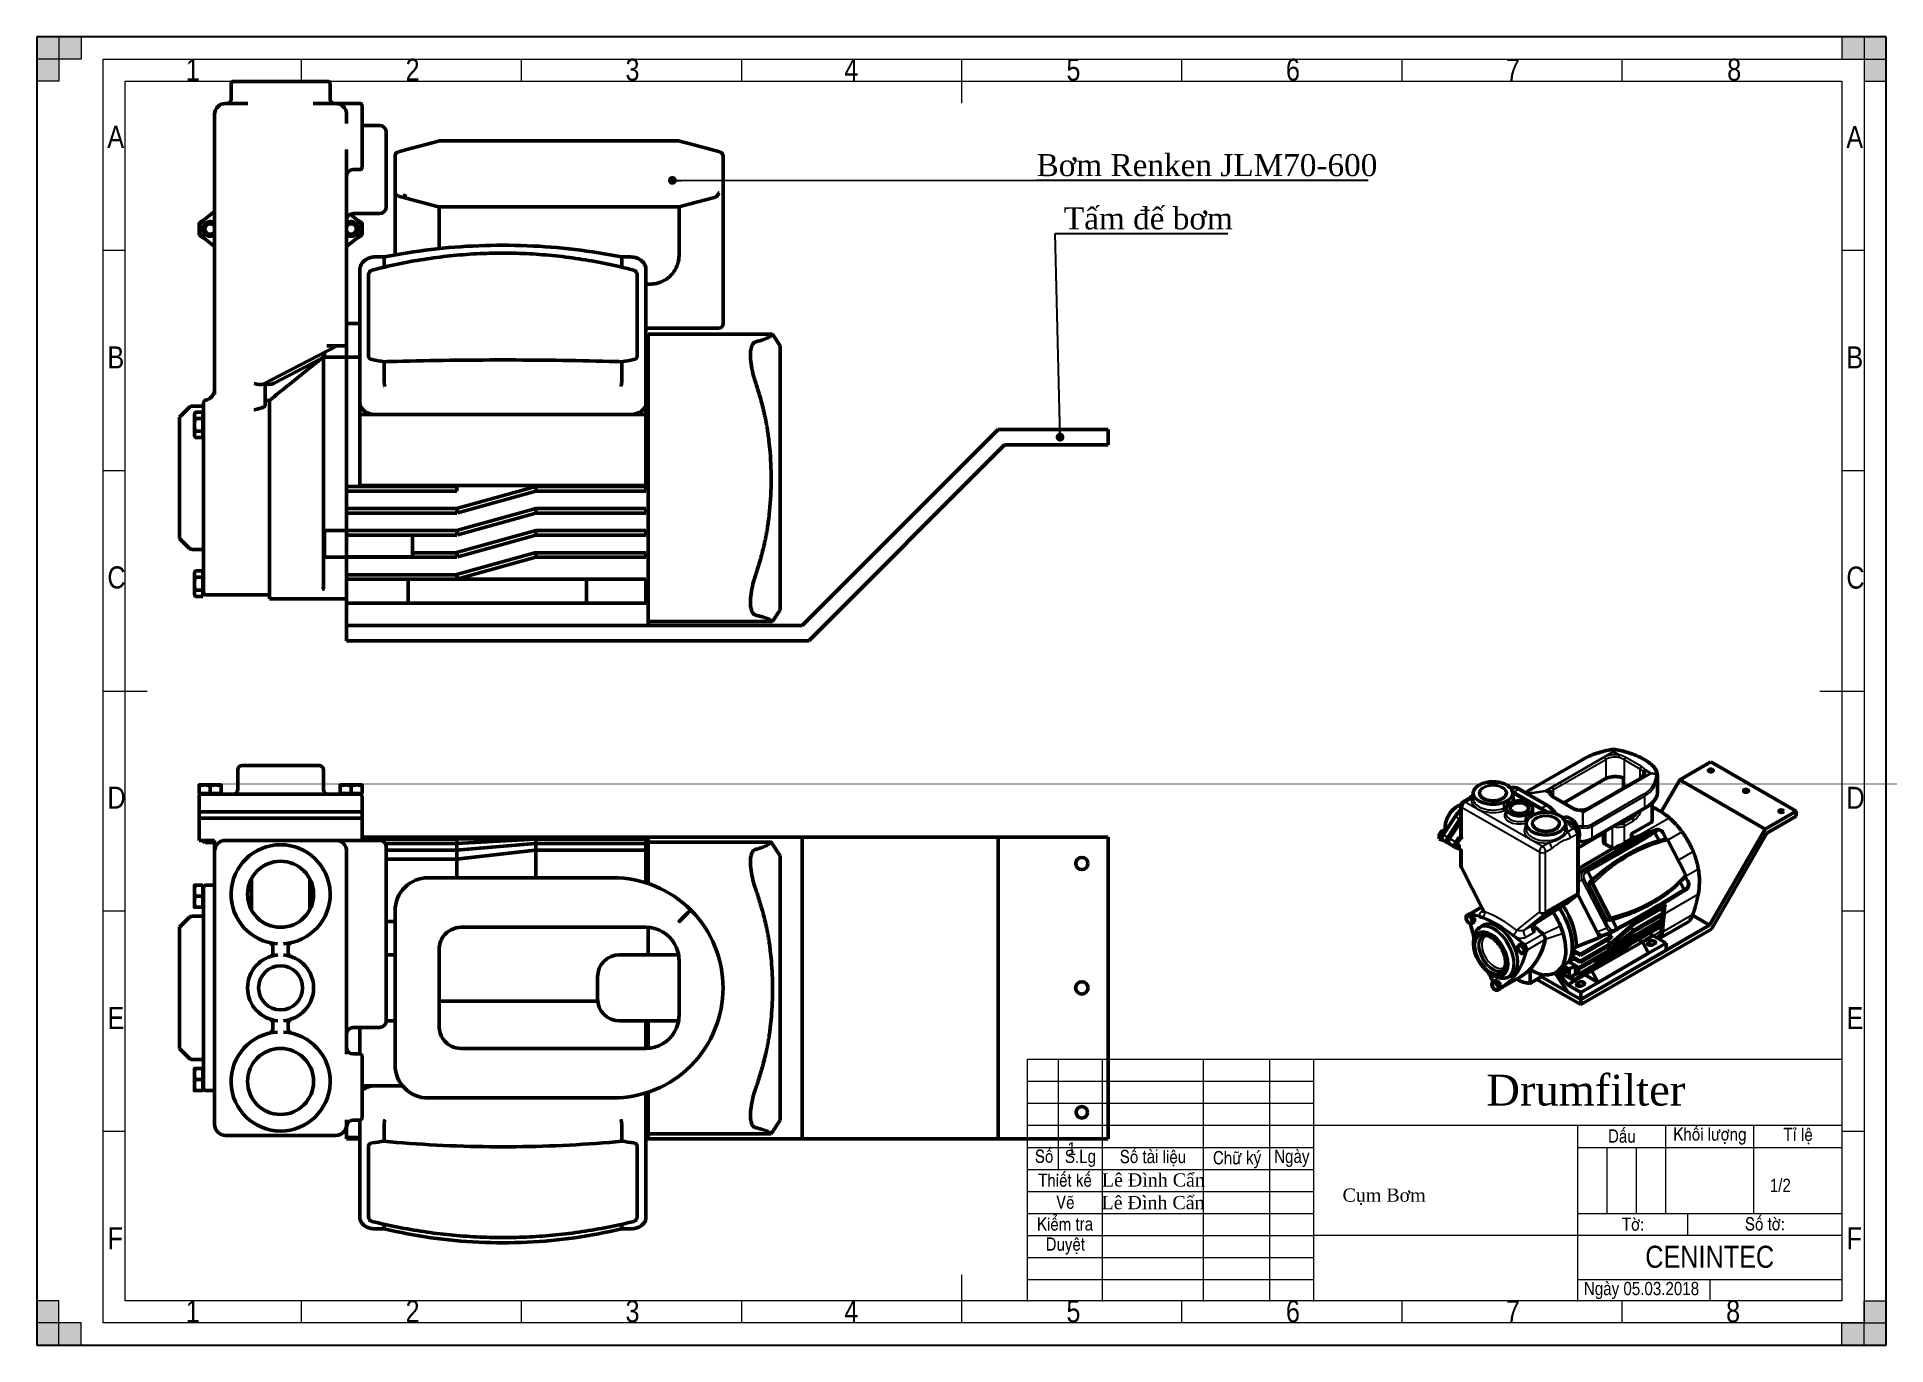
# Model space of a CAD drawing. Header units: millimetres. Extents: x 0 to 840, y 0 to 594.
import ezdxf

# ---------------------------------------------------------------- set-up
doc = ezdxf.new("R2010")
doc.units = ezdxf.units.MM
doc.header["$LTSCALE"] = 2
for name, color, linetype, lineweight in [('Border (ANSI)', 7, 'Continuous', 70), ('Co ban', 7, 'Continuous', 50), ('Symbol (ANSI)', 7, 'Continuous', 25)]:
    doc.layers.add(name, color=color, linetype=linetype, lineweight=lineweight)
for name, color, linetype, lineweight, true_color in [('Khung ban ve', 5, 'Continuous', 15, 0x0000ff), ('Lien manh', 7, 'Continuous', 25, 0x020305), ('Manh khung ten', 7, 'Continuous', 15, 0x994c4c), ('Net chu', 30, 'Continuous', 15, 0xff7f00), ('THIN', 5, 'Continuous', 15, 0x0000ff)]:
    doc.layers.add(name, color=color, linetype=linetype, lineweight=lineweight, true_color=true_color)
doc.styles.add('Linh_50', font='')
doc.styles.add('Note Text (ANSI)', font='')
doc.styles.add('StandardAM_ANSI', font='')
doc.styles.get('Linh_50').set_extended_font_data('VNI-Helve-Condense')
doc.styles.get('Note Text (ANSI)').set_extended_font_data('VNI-Helve-Condense')
doc.styles.get('StandardAM_ANSI').set_extended_font_data('VNI-Helve-Condense')
doc.dimstyles.new('Default - mm (ANSI)$7', dxfattribs={"dimscale": 2, "dimtxt": 5, "dimasz": 2, "dimexe": 2, "dimexo": 0.5, "dimgap": 0.8, "dimtad": 1, "dimtoh": 1, "dimdec": 0, "dimrnd": 1e-08, "dimzin": 4, "dimdsep": 46, "dimtxsty": 'StandardAM_ANSI', "dimcen": 0.09, "dimdle": 10, "dimclrd": 256, "dimclre": 256, "dimclrt": 256, "dimadec": 1, "dimazin": 1, "dimtfac": 0.61, "dimtofl": 0, "dimtmove": 0, "dimatfit": 3, "dimldrblk": 'DOT', "dimfxl": 1, "dimtolj": 1, "dimtzin": 4, "dimlwd": -1, "dimlwe": -1, "dimarcsym": 0})

msp = doc.modelspace()

# ---------------------------------------------------------------- texts
at = {"layer": 'Symbol (ANSI)', "color": 150, "true_color": 0x0080ff, "char_height": 10, "attachment_point": 7, "style": 'StandardAM_ANSI'}
for s, insert, width in [('{\\fTimes New Roman|b0|i0;\\H10.0000;Bơm Renken JLM70-600}', (454.11, 530.66), 154.8775), ('{\\fTimes New Roman|b0|i0;\\H10.0000;Tấm đế bơm}', (466.5, 506.49), 76.7892)]:
    msp.add_mtext(s, dxfattribs=dict(at, insert=insert, width=width))
at = {"layer": 'Symbol (ANSI)', "insert": (468.24, 92.25), "char_height": 6, "attachment_point": 1, "style": 'Note Text (ANSI)'}
msp.add_mtext('{\\fVNI-Helve-Condense|b0|i0;1}', dxfattribs=at)
at = {"layer": 'Symbol (ANSI)', "insert": (787.21, 75.51), "char_height": 6, "width": 10.4478, "attachment_point": 1, "line_spacing_factor": 0.25, "style": 'Note Text (ANSI)'}
msp.add_mtext('{\\fVNI-Helve-Condense|b0|i0;1/2\\P}', dxfattribs=at)
at = {"layer": 'Symbol (ANSI)', "insert": (593.11, 71.07), "char_height": 6, "width": 37.7794, "attachment_point": 1, "style": 'Note Text (ANSI)'}
msp.add_mtext('{\\fTimes New Roman|b0|i0;\\H6.0000;Cụm Bơm}', dxfattribs=at)

# ---------------------------------------------------------------- blocks, each defined once
blk = doc.blocks.new('Borders A3_Thuong')
at = {"layer": 'THIN'}
for points in [[(0, 297), (10, 297), (10, 292), (0, 292)], [(5, 297), (5, 287), (0, 287), (0, 297)], [(420, 292), (420, 297), (410, 297), (410, 292)], [(420, 297), (415, 297), (415, 287), (420, 287)], [(0, 0), (5, 0), (5, 10), (0, 10)], [(415, 0), (415, 10), (420, 10), (420, 0)], [(0, 5), (0, 0), (10, 0), (10, 5)], [(420, 0), (410, 0), (410, 5), (420, 5)]]:
    blk.add_hatch(color=256, dxfattribs=at).paths.add_polyline_path(points)
at = {"layer": 'Khung ban ve'}
for p, q in [((210, 292), (210, 282)), ((20, 287), (410, 287)), ((20, 10), (20, 287)), ((410, 287), (410, 10)), ((15, 148.5), (25, 148.5)), ((405, 148.5), (415, 148.5)), ((225, 64.88), (410.02, 64.88)), ((225, 9.88), (225, 64.88)), ((232, 39.88), (232, 64.88)), ((242, 9.88), (242, 64.88)), ((265, 9.88), (265, 64.88)), ((280, 9.88), (280, 64.88)), ((290, 9.88), (290, 64.88)), ((410, 59.88), (410.02, 59.88)), ((410, 54.88), (410.02, 54.88)), ((225, 49.88), (410.02, 49.88)), ((350, 9.88), (350, 49.88)), ((370, 29.88), (370, 49.88)), ((390, 29.88), (390, 49.88)), ((225, 44.88), (290, 44.88)), ((350, 44.88), (410.02, 44.88)), ((225, 39.88), (290, 39.88)), ((410, 39.88), (410.02, 39.88)), ((410, 34.88), (410.02, 34.88)), ((350, 29.88), (410.02, 29.88)), ((375, 24.88), (375, 29.88)), ((410, 24.88), (290, 24.88)), ((410, 19.88), (410.02, 19.88)), ((210, 15.93), (210, 5)), ((410, 10), (20, 10))]:
    blk.add_line(p, q, dxfattribs=at)
at = {"layer": 'Manh khung ten', "lineweight": 25}
for p, q in [((420, 297), (0, 297)), ((0, 297), (0, 0)), ((420, 0), (420, 297)), ((0, 0), (420, 0))]:
    blk.add_line(p, q, dxfattribs=at)
at = {"layer": 'Manh khung ten'}
for p, q in [((0, 297), (420, 297)), ((0, 0), (0, 297)), ((420, 297), (420, 0)), ((15, 292), (415, 292)), ((15, 5), (15, 292)), ((60, 292), (60, 287)), ((110, 292), (110, 287)), ((260, 292), (260, 287)), ((310, 292), (310, 287)), ((360, 292), (360, 287)), ((415, 292), (415, 5)), ((19.97, 248.54), (14.98, 248.54)), ((414.97, 248.54), (409.98, 248.54)), ((19.98, 198.5), (15, 198.5)), ((414.98, 198.5), (410, 198.5)), ((19.98, 98.54), (15, 98.54)), ((414.98, 98.5), (410, 98.5)), ((225, 59.88), (290, 59.88)), ((225, 54.88), (290, 54.88)), ((20, 48.5), (15.02, 48.5)), ((415, 48.46), (410.02, 48.46)), ((356.67, 29.88), (356.67, 44.88)), ((363.33, 29.88), (363.33, 44.88)), ((225, 34.88), (290, 34.88)), ((225, 29.88), (290, 29.88)), ((225, 24.88), (290, 24.88)), ((225, 19.88), (290, 19.88)), ((225, 14.88), (290, 14.88)), ((350, 14.88), (410.02, 14.88)), ((380.01, 14.88), (380.01, 10)), ((60, 10), (60, 5)), ((110, 10), (110, 5)), ((160, 10), (160, 5)), ((260, 10), (260, 5)), ((310, 10), (310, 5)), ((360, 10), (360, 5)), ((415, 5), (15, 5)), ((420, 0), (0, 0))]:
    blk.add_line(p, q, dxfattribs=at)
at = {"layer": 'Net chu'}
blk.add_line((160, 292), (160, 287), dxfattribs=at)
at = {"layer": 'THIN'}
for p, q in [((0, 292), (0, 297)), ((0, 297), (10, 297)), ((0, 297), (5, 297)), ((0, 287), (0, 297)), ((5, 297), (5, 287)), ((10, 297), (10, 292)), ((420, 297), (410, 297)), ((410, 297), (410, 292)), ((420, 297), (415, 297)), ((415, 297), (415, 287)), ((420, 292), (420, 297)), ((420, 287), (420, 297)), ((10, 292), (0, 292)), ((410, 292), (420, 292)), ((5, 287), (0, 287)), ((415, 287), (420, 287)), ((5, 10), (0, 10)), ((0, 10), (0, 0)), ((5, 0), (5, 10)), ((415, 0), (415, 10)), ((415, 10), (420, 10)), ((420, 10), (420, 0)), ((0, 5), (0, 0)), ((10, 5), (0, 5)), ((10, 0), (10, 5)), ((410, 0), (410, 5)), ((410, 5), (420, 5)), ((420, 5), (420, 0)), ((0, 0), (10, 0)), ((0, 0), (5, 0)), ((420, 0), (410, 0)), ((420, 0), (415, 0))]:
    blk.add_line(p, q, dxfattribs=at)
at = {"layer": 'Border (ANSI)', "style": 'Note Text (ANSI)'}
for s, insert, char_height, width, attachment_point in [('\\fTimes New Roman|b0|i0;\\H7.0000;Drumfilter', (351.81, 57.82), 7, 59.8872, 5), ('Daáu', (360, 47.42), 3, 19.9371, 5), ('Khoái löôïng', (379.99, 47.45), 3, 19.9371, 5), ('Tæ leä', (400.02, 47.45), 3, 19.9948, 5), ('Soá', (228.76, 42.83), 3, 7.075, 5), ('S.Lg', (237.02, 42.38), 3, 10.0576, 5), ('Soá taøi lieäu', (253.49, 42.42), 3, 22.8599, 5), ('Chöõ kyù', (272.6, 42.08), 3, 15.0245, 5), ('Ngaøy', (285.03, 42.38), 3, 10.0163, 5), ('Thieát keá', (233.51, 37.41), 3, 16.9679, 5), ('\\fTimes New Roman|b0|i0;\\H3.0000;Lê Đình Cẩn', (253.58, 37.46), 3, 23.4118, 5), ('Veõ', (233.58, 32.4), 3, 17.0139, 5), ('\\fTimes New Roman|b0|i0;\\H3.0000;Lê Đình Cẩn', (253.51, 32.32), 3, 23.4118, 5), ('Kieåm tra', (233.51, 27.45), 3, 16.9779, 5), ('Soá tôø:', (392.49, 27.48), 3, 34.8305, 5), ('Tôø:', (362.55, 27.41), 3, 24.9188, 5), ('Duyeät', (233.58, 22.47), 3, 16.9779, 5), ('\\fVNI-Helve-Condense|b0|i0;\\H5.0000;CENINTEC', (379.95, 20), 5, 59.8872, 5), ('\\fVNI-Helve-Condense|b0|i0;Ngaøy 05.03.2018', (351.37, 12.37), 3, 30.0083, 4)]:
    blk.add_mtext(s, dxfattribs=dict(at, insert=insert, char_height=char_height, width=width, attachment_point=attachment_point))
at = {"layer": 'Net chu', "style": 'Linh_50'}
for s, p in [('1', (33.81, 287.08)), ('2', (83.73, 287.08)), ('3', (133.68, 287.08)), ('4', (183.38, 287.08)), ('5', (233.84, 287.08)), ('6', (283.69, 287.08)), ('7', (333.67, 287.08)), ('8', (383.92, 287.08)), ('A', (15.98, 271.83)), ('A', (410.98, 271.79)), ('B', (16, 221.75)), ('B', (411, 221.75)), ('C', (16, 171.79)), ('C', (411, 171.75)), ('D', (16, 121.79)), ('D', (411, 121.75)), ('E', (16.02, 71.75)), ('E', (411.02, 71.72)), ('F', (16.02, 21.75)), ('F', (411.02, 21.72)), ('1', (33.81, 5.16)), ('2', (83.73, 5.16)), ('3', (133.68, 5.16)), ('4', (183.38, 5.16)), ('5', (233.84, 5.16)), ('6', (283.69, 5.16)), ('7', (333.67, 5.16)), ('8', (383.67, 5.16))]:
    blk.add_text(s, height=5, dxfattribs=at).set_placement(p)
blk = doc.blocks.new('_Dot')
at = {"color": 0, "linetype": 'ByBlock', "lineweight": -2}
blk.add_line((-0.5, 0), (-1, 0), dxfattribs=at)
at = {"color": 0, "linetype": 'ByBlock', "const_width": 0.5}
blk.add_lwpolyline([(-0.25, 0, 1), (0.25, 0, 1)], format="xyb", close=True, dxfattribs=at)

# ---------------------------------------------------------------- linework, layer by layer
at = {"layer": 'Co ban'}
for p, q in [((88.17, 565.82), (88.17, 572.82)), ((89.17, 573.82), (132.17, 573.82)), ((133.17, 565.82), (133.17, 572.82)), ((95.84, 563.82), (85.67, 563.82)), ((135.67, 563.82), (125.51, 563.82)), ((138.38, 563.82), (135.67, 563.82)), ((140.67, 563.82), (138.38, 563.82)), ((140.67, 563.82), (146.67, 563.82)), ((147.67, 562.82), (147.67, 534.82)), ((80.67, 558.82), (80.67, 475.48)), ((140.67, 554.73), (140.67, 558.82)), ((147.67, 553.82), (155.67, 553.82)), ((158.67, 550.82), (158.67, 516.82)), ((182.42, 546.75), (167.96, 542.88)), ((291.41, 546.82), (182.94, 546.82)), ((296.13, 545.62), (291.93, 546.75)), ((140.67, 475.48), (140.67, 542.9)), ((162.67, 539.92), (162.67, 523.71)), ((164.16, 541.86), (167.96, 542.88)), ((296.13, 545.62), (310.19, 541.86)), ((311.67, 539.92), (311.67, 463.82)), ((143.67, 533.82), (146.67, 533.82)), ((162.67, 523.71), (162.67, 495.04)), ((168.23, 520.69), (164.16, 521.78)), ((307.79, 521.13), (296.13, 518.01)), ((80.67, 514.82), (75.55, 510.72)), ((145.8, 510.72), (142.33, 513.5)), ((143.67, 513.82), (155.67, 513.82)), ((182.42, 516.89), (168.23, 520.69)), ((182.67, 516.82), (182.42, 516.89)), ((182.67, 497.91), (182.67, 516.82)), ((182.67, 516.82), (291.63, 516.82)), ((291.67, 516.82), (291.63, 516.82)), ((291.67, 516.82), (296.13, 518.01)), ((291.67, 516.82), (291.67, 494.82)), ((75.85, 510.96), (73.67, 509.7)), ((73.67, 509.7), (73.67, 503.93)), ((147.67, 509.7), (145.5, 510.96)), ((147.67, 503.93), (147.67, 509.7)), ((73.67, 503.93), (75.85, 502.68)), ((75.55, 502.91), (80.67, 498.81)), ((140.67, 498.81), (145.8, 502.91)), ((145.5, 502.68), (147.67, 503.93)), ((146.67, 488.27), (146.67, 440.78)), ((153.67, 494.1), (157.78, 494.1)), ((157.67, 489.46), (157.67, 493.39)), ((265.57, 494.1), (269.67, 494.1)), ((265.67, 489.46), (265.67, 493.39)), ((276.67, 440.78), (276.67, 488.27)), ((150.67, 486.14), (150.67, 452.52)), ((272.67, 452.52), (272.67, 486.14)), ((278.62, 481.82), (276.67, 481.82)), ((80.67, 475.48), (80.67, 431.87)), ((140.67, 455.53), (140.67, 475.48)), ((140.67, 463.82), (146.67, 463.82)), ((102.78, 436.41), (136.41, 453.82)), ((135.67, 453.82), (131.74, 453.82)), ((140.57, 453.82), (135.67, 453.82)), ((140.67, 455.53), (140.67, 448.59)), ((140.67, 448.59), (140.67, 455.53)), ((276.67, 461.82), (307.88, 461.82)), ((277.67, 458.17), (277.67, 459.06)), ((277.67, 459.06), (334.18, 459.06)), ((277.67, 458.17), (277.67, 455.56)), ((277.67, 437.25), (277.67, 455.56)), ((309.67, 461.82), (307.88, 461.82)), ((337.67, 453.82), (334.18, 459.05)), ((337.67, 333.82), (337.67, 453.82)), ((128.69, 447.62), (107.82, 436.81)), ((130.17, 448.82), (130.17, 423.29)), ((130.67, 448.82), (130.17, 448.82)), ((130.67, 448.59), (130.67, 450.85)), ((130.67, 448.59), (140.67, 448.59)), ((146.67, 448.59), (140.67, 448.59)), ((140.67, 389.82), (140.67, 448.59)), ((140.67, 389.82), (140.67, 448.59)), ((150.67, 452.52), (150.67, 449)), ((157.67, 438.23), (157.67, 446.53)), ((265.67, 438.23), (265.67, 446.53)), ((272.67, 449), (272.67, 452.52)), ((277.67, 448.82), (276.67, 448.82)), ((103.67, 436.02), (103.67, 436.87)), ((146.67, 440.78), (146.67, 427.92)), ((276.67, 427.92), (276.67, 440.78)), ((277.67, 437.25), (277.67, 410.78)), ((103.67, 426.5), (103.67, 436.02)), ((105.67, 428.96), (103.67, 428.96)), ((105.67, 428.96), (105.67, 422.64)), ((105.67, 422.64), (105.67, 428.96)), ((64.67, 421.32), (69.09, 425.73)), ((64.67, 366.32), (64.67, 421.32)), ((74.67, 426.32), (70.5, 426.32)), ((71.52, 422.85), (71.97, 423.63)), ((71.52, 422.85), (71.52, 422.19)), ((71.52, 422.19), (71.52, 417.85)), ((75.37, 423.63), (71.97, 423.63)), ((75.37, 420.74), (71.97, 420.74)), ((75.37, 423.63), (75.37, 420.74)), ((75.37, 422.35), (75.67, 422.35)), ((75.37, 420.74), (75.37, 414.97)), ((75.67, 426.03), (75.67, 428.04)), ((75.67, 426.03), (75.67, 425.08)), ((75.67, 422.35), (75.67, 425.08)), ((75.67, 414.9), (75.67, 422.35)), ((105.67, 422.64), (105.67, 416.7)), ((105.67, 416.7), (105.67, 422.64)), ((130.17, 423.29), (130.17, 415.17)), ((146.67, 427.92), (146.67, 422.56)), ((146.67, 422.56), (146.67, 390.27)), ((146.67, 422.56), (276.67, 422.56)), ((153.67, 422.56), (269.67, 422.56)), ((276.67, 422.56), (276.67, 427.92)), ((276.67, 422.56), (276.67, 390.27)), ((71.52, 417.85), (71.52, 413.52)), ((71.52, 413.52), (71.52, 412.85)), ((71.52, 412.85), (71.97, 412.08)), ((75.37, 414.97), (71.97, 414.97)), ((75.37, 412.08), (71.97, 412.08)), ((75.37, 414.97), (75.37, 412.08)), ((75.37, 413.35), (75.67, 413.35)), ((75.67, 344.28), (75.67, 414.9)), ((105.67, 416.7), (105.67, 364.88)), ((105.67, 364.88), (105.67, 416.7)), ((130.17, 415.17), (130.17, 343.63)), ((347.67, 326.82), (436.67, 415.82)), ((436.67, 415.82), (486.67, 415.82)), ((486.67, 415.82), (486.67, 408.82)), ((277.67, 375.92), (277.67, 410.78)), ((439.57, 408.82), (350.57, 319.82)), ((486.67, 408.82), (439.57, 408.82)), ((140.67, 389.82), (190.67, 389.82)), ((140.67, 389.82), (140.67, 387.82)), ((140.67, 387.82), (190.67, 387.82)), ((140.67, 379.82), (140.67, 387.82)), ((140.67, 379.82), (140.67, 387.82)), ((276.67, 390.27), (146.67, 390.27)), ((190.65, 379.89), (226.65, 389.89)), ((190.67, 389.82), (190.67, 387.82)), ((226.67, 387.82), (191.19, 377.96)), ((226.65, 389.89), (226.67, 389.82)), ((226.67, 387.82), (226.67, 389.82)), ((276.67, 389.82), (226.67, 389.82)), ((276.67, 387.82), (226.67, 387.82)), ((276.67, 389.82), (276.67, 387.82)), ((140.67, 379.82), (190.67, 379.82)), ((140.67, 379.82), (140.67, 377.82)), ((190.65, 379.89), (190.67, 379.82)), ((190.65, 369.89), (226.65, 379.89)), ((190.67, 379.82), (190.67, 377.82)), ((190.67, 379.82), (191.19, 377.96)), ((226.65, 379.89), (226.67, 379.82)), ((226.67, 377.82), (226.67, 379.82)), ((276.67, 379.82), (226.67, 379.82)), ((276.67, 379.82), (276.67, 377.82)), ((130.67, 357.82), (130.67, 369.82)), ((140.67, 369.82), (130.67, 369.82)), ((140.67, 377.82), (190.67, 377.82)), ((140.67, 369.82), (140.67, 377.82)), ((140.67, 369.82), (140.67, 377.82)), ((140.67, 369.82), (190.67, 369.82)), ((140.67, 369.82), (140.67, 367.82)), ((190.65, 369.89), (190.67, 369.82)), ((190.65, 359.89), (226.65, 369.89)), ((190.67, 369.82), (190.67, 367.82)), ((190.67, 369.82), (191.19, 367.96)), ((226.67, 377.82), (191.19, 367.96)), ((226.65, 369.89), (226.67, 369.82)), ((276.67, 377.82), (226.67, 377.82)), ((226.67, 367.82), (226.67, 369.82)), ((276.67, 369.82), (226.67, 369.82)), ((276.67, 369.82), (276.67, 367.82)), ((277.67, 375.92), (277.67, 349.48)), ((64.67, 366.32), (69.09, 361.9)), ((74.67, 361.32), (70.5, 361.32)), ((105.67, 364.88), (105.67, 362.51)), ((105.67, 344.94), (105.67, 362.51)), ((140.67, 357.96), (140.67, 367.82)), ((140.67, 367.82), (190.67, 367.82)), ((170.67, 367.82), (170.67, 357.96)), ((226.67, 367.82), (191.19, 357.96)), ((276.67, 367.82), (226.67, 367.82)), ((140.67, 357.82), (130.67, 357.82)), ((170.67, 357.96), (140.67, 357.96)), ((140.67, 357.96), (140.67, 357.82)), ((140.67, 357.82), (190.67, 357.82)), ((140.67, 357.82), (140.67, 349.82)), ((140.67, 349.82), (140.67, 357.82)), ((170.67, 359.82), (190.67, 359.82)), ((190.65, 359.89), (190.67, 359.82)), ((190.65, 349.89), (226.65, 359.89)), ((190.67, 359.82), (190.67, 357.82)), ((190.67, 359.82), (191.19, 357.96)), ((226.67, 357.82), (191.19, 347.96)), ((226.65, 359.89), (226.67, 359.82)), ((226.67, 357.82), (226.67, 359.82)), ((276.67, 359.82), (226.67, 359.82)), ((276.67, 357.82), (226.67, 357.82)), ((276.67, 359.82), (276.67, 357.82)), ((71.52, 350.74), (71.97, 351.52)), ((71.52, 350.74), (71.52, 350.07)), ((71.52, 350.07), (71.52, 345.74)), ((71.52, 345.74), (71.52, 341.41)), ((75.37, 351.52), (71.97, 351.52)), ((75.37, 348.63), (71.97, 348.63)), ((75.37, 351.52), (75.37, 348.63)), ((75.37, 350.24), (75.67, 350.24)), ((75.37, 348.63), (75.37, 342.86)), ((105.67, 343.1), (105.67, 344.94)), ((140.67, 349.82), (190.67, 349.82)), ((140.67, 347.82), (140.67, 349.82)), ((140.67, 347.82), (168.67, 347.82)), ((140.67, 347.82), (140.67, 336.82)), ((190.67, 347.82), (168.67, 347.82)), ((168.67, 347.82), (168.67, 336.82)), ((190.65, 349.89), (190.67, 349.82)), ((190.67, 349.82), (190.67, 347.82)), ((190.67, 349.82), (191.19, 347.96)), ((249.67, 347.82), (190.67, 347.82)), ((249.67, 347.82), (276.67, 347.82)), ((249.67, 347.82), (249.67, 336.82)), ((276.67, 336.82), (276.67, 347.82)), ((277.67, 336.82), (277.67, 349.48)), ((71.52, 341.41), (71.52, 340.74)), ((71.52, 340.74), (71.97, 339.97)), ((75.37, 342.86), (71.97, 342.86)), ((75.37, 339.97), (71.97, 339.97)), ((75.37, 342.86), (75.37, 339.97)), ((75.37, 341.24), (75.67, 341.24)), ((75.67, 341.24), (75.67, 344.28)), ((105.67, 340.74), (76.67, 340.74)), ((105.67, 343.1), (105.67, 338.82)), ((140.67, 338.82), (105.67, 338.82)), ((168.67, 336.82), (140.67, 336.82)), ((140.67, 336.82), (140.67, 326.82)), ((249.67, 336.82), (168.67, 336.82)), ((277.67, 336.82), (249.67, 336.82)), ((277.67, 338.82), (276.67, 338.82)), ((277.67, 336.82), (277.67, 326.82)), ((277.67, 328.58), (334.18, 328.58)), ((337.67, 333.82), (334.18, 328.58)), ((277.67, 326.82), (140.67, 326.82)), ((140.67, 326.82), (140.67, 319.82)), ((140.67, 326.82), (347.67, 326.82)), ((350.57, 319.82), (140.67, 319.82)), ((716.17, 270.53), (716.17, 270.45)), ((716.17, 270.45), (716.17, 269.51)), ((716.17, 269.51), (716.17, 269.36)), ((91.17, 252.18), (91.17, 261.18)), ((93.17, 263.18), (128.17, 263.18)), ((130.17, 252.18), (130.17, 261.18)), ((702.2, 265.93), (678.44, 252.22)), ((746.3, 256.63), (760.44, 264.8)), ((760.44, 264.8), (799.19, 242.42)), ((76.17, 254.33), (73.67, 254.33)), ((73.67, 250.48), (73.67, 253.89)), ((81.17, 254.33), (76.17, 254.33)), ((78.67, 250.48), (78.67, 253.89)), ((83.67, 254.33), (81.17, 254.33)), ((83.67, 250.48), (83.67, 253.89)), ((140.17, 254.33), (137.67, 254.33)), ((137.67, 250.48), (137.67, 253.89)), ((145.17, 254.33), (140.17, 254.33)), ((142.67, 250.48), (142.67, 253.89)), ((147.67, 254.33), (145.17, 254.33)), ((147.67, 250.48), (147.67, 253.89)), ((673.5, 252.36), (686.23, 245.02)), ((712.47, 257.08), (693.7, 246.25)), ((728.36, 257.32), (704.6, 243.61)), ((720.74, 256.98), (720.74, 252.93)), ((736.17, 258.63), (736.17, 250.88)), ((737.9, 242.09), (746.3, 256.63)), ((746.3, 256.63), (785.04, 234.26)), ((78.67, 250.48), (73.67, 250.48)), ((73.67, 242.18), (73.67, 249.18)), ((74.17, 250.48), (74.17, 250.18)), ((74.17, 250.18), (77.78, 250.18)), ((95.67, 250.18), (77.78, 250.18)), ((83.67, 250.48), (78.67, 250.48)), ((83.17, 250.48), (83.17, 250.18)), ((95.67, 250.18), (125.67, 250.18)), ((143.56, 250.18), (125.67, 250.18)), ((142.67, 250.48), (137.67, 250.48)), ((138.17, 250.48), (138.17, 250.18)), ((147.67, 250.48), (142.67, 250.48)), ((143.56, 250.18), (147.17, 250.18)), ((147.17, 250.48), (147.17, 250.18)), ((147.67, 242.18), (147.67, 249.18)), ((646.86, 244.96), (646.86, 230.97)), ((647.86, 246.69), (650.73, 248.35)), ((652.44, 248.14), (652.44, 250.43)), ((669.2, 246.06), (669.09, 246.12)), ((670.35, 251.18), (686.47, 241.88)), ((670.44, 248.14), (670.44, 250.43)), ((688.71, 249.13), (698.61, 243.41)), ((733.72, 246.18), (733.72, 237.97)), ((75.55, 242.18), (73.67, 242.18)), ((73.67, 239.18), (73.67, 242.18)), ((75.55, 242.18), (73.67, 242.18)), ((75.55, 239.18), (73.67, 239.18)), ((73.67, 229.18), (73.67, 239.18)), ((75.55, 239.18), (73.67, 239.18)), ((75.55, 242.18), (95.05, 242.18)), ((75.55, 242.18), (95.05, 242.18)), ((75.55, 239.18), (95.05, 239.18)), ((75.55, 239.18), (95.05, 239.18)), ((126.3, 242.18), (95.05, 242.18)), ((126.3, 242.18), (95.05, 242.18)), ((126.3, 239.18), (95.05, 239.18)), ((126.3, 239.18), (95.05, 239.18)), ((126.3, 242.18), (145.8, 242.18)), ((126.3, 242.18), (145.8, 242.18)), ((126.3, 239.18), (145.8, 239.18)), ((126.3, 239.18), (145.8, 239.18)), ((147.67, 242.18), (145.8, 242.18)), ((147.67, 242.18), (145.8, 242.18)), ((147.67, 239.18), (145.8, 239.18)), ((147.67, 239.18), (145.8, 239.18)), ((147.67, 239.18), (147.67, 242.18)), ((147.67, 229.18), (147.67, 239.18)), ((638.76, 231.75), (644.28, 240.03)), ((640.9, 230.53), (646.42, 238.82)), ((640.9, 230.53), (646.42, 238.82)), ((641.75, 230.04), (646.86, 237.71)), ((641.75, 230.04), (646.86, 237.71)), ((667.46, 241.2), (667.46, 243.49)), ((676.48, 234.26), (676.48, 236.55)), ((679.1, 240.34), (678.94, 240.43)), ((679.46, 241.2), (679.46, 243.49)), ((693.23, 239.29), (693.37, 239.37)), ((694.48, 234.26), (694.48, 236.55)), ((730.15, 243.58), (706.39, 229.86)), ((724.33, 232.08), (733.32, 237.28)), ((785.04, 234.26), (799.19, 242.42)), ((799.19, 240.14), (785.86, 232.45)), ((799.19, 242.42), (799.19, 240.14)), ((73.67, 229.18), (75.55, 229.18)), ((80.67, 229.18), (75.55, 229.18)), ((75.67, 229.18), (75.67, 228.8)), ((75.67, 228.8), (80.67, 228.8)), ((76.29, 228.18), (75.67, 228.8)), ((80.67, 228.18), (76.29, 228.18)), ((80.67, 229.18), (80.67, 224.18)), ((95.84, 229.18), (85.67, 229.18)), ((125.51, 229.18), (95.84, 229.18)), ((135.67, 229.18), (125.51, 229.18)), ((138.11, 229.18), (135.67, 229.18)), ((140.67, 229.18), (138.11, 229.18)), ((140.67, 229.18), (155.67, 229.18)), ((147.67, 230.68), (168.67, 230.68)), ((147.67, 230.18), (190.67, 230.18)), ((147.67, 229.68), (190.67, 229.68)), ((158.27, 227.68), (190.67, 227.68)), ((168.67, 230.18), (168.67, 230.68)), ((249.67, 230.68), (168.67, 230.68)), ((190.14, 229.68), (226.14, 230.18)), ((190.14, 227.68), (226.14, 229.68)), ((190.14, 224.68), (226.14, 227.68)), ((190.67, 230.18), (190.67, 229.69)), ((226.67, 230.18), (190.67, 229.68)), ((190.67, 229.68), (190.67, 227.71)), ((226.67, 229.68), (190.67, 227.68)), ((190.67, 227.68), (190.67, 224.73)), ((226.67, 227.68), (190.67, 224.68)), ((226.67, 230.18), (226.14, 230.18)), ((226.67, 229.68), (226.14, 229.68)), ((226.67, 227.68), (226.14, 227.68)), ((226.67, 229.68), (226.67, 230.18)), ((276.67, 230.18), (226.67, 230.18)), ((226.67, 227.68), (226.67, 229.68)), ((276.67, 229.68), (226.67, 229.68)), ((226.67, 224.68), (226.67, 227.68)), ((276.67, 227.68), (226.67, 227.68)), ((249.67, 230.68), (277.67, 230.68)), ((249.67, 230.18), (249.67, 230.68)), ((276.67, 230.18), (276.67, 229.68)), ((276.67, 229.68), (276.67, 227.68)), ((276.67, 227.68), (276.67, 224.68)), ((277.67, 230.68), (277.67, 228.42)), ((277.67, 230.68), (347.67, 230.68)), ((277.67, 227.53), (277.67, 228.42)), ((277.67, 228.42), (333.51, 228.42)), ((277.67, 227.53), (277.67, 225.03)), ((337.67, 222.18), (333.52, 228.42)), ((347.67, 230.68), (436.67, 230.68)), ((347.67, 93.68), (347.67, 230.68)), ((436.67, 230.68), (436.67, 93.68)), ((436.67, 230.68), (486.67, 230.68)), ((486.67, 230.68), (486.67, 93.68)), ((638.02, 231.25), (637.06, 231.81)), ((638.02, 229.37), (637.06, 229.92)), ((639.44, 233.01), (638.02, 231.25)), ((638.02, 231.25), (638.02, 229.37)), ((638.02, 229.37), (638.63, 229.31)), ((639.44, 233.01), (638.47, 233.57)), ((640.78, 228.04), (638.8, 229.18)), ((639.6, 233), (639.44, 233.01)), ((639.89, 233.44), (639.89, 233.44)), ((641.63, 227.55), (640.78, 228.04)), ((644.46, 225.91), (641.63, 227.55)), ((646.03, 230.59), (644.58, 228.41)), ((645.76, 228.86), (646.03, 228.71)), ((646.03, 230.59), (647.44, 229.77)), ((646.03, 230.59), (646.03, 228.85)), ((646.03, 228.85), (646.03, 228.7)), ((646.03, 226.94), (646.03, 225.36)), ((698.5, 234.94), (699.07, 234.6)), ((733.01, 233.26), (700.07, 214.25)), ((700.07, 232.87), (700.07, 231.54)), ((731.03, 232.12), (700.07, 214.25)), ((709.7, 231.35), (700.07, 225.79)), ((700.07, 227.67), (700.07, 205.66)), ((702.31, 228.88), (702.31, 228.53)), ((708.23, 230.92), (708.6, 230.71)), ((711.61, 228.51), (711.61, 232.87)), ((724.09, 229.67), (721.26, 228.04)), ((724.33, 232.08), (724.09, 232.22)), ((733.01, 233.26), (724.33, 229.87)), ((724.33, 232.08), (724.33, 229.83)), ((731.39, 227.07), (730.87, 226.86)), ((735.61, 233.94), (731.28, 232.24)), ((733.15, 232.98), (733.01, 233.26)), ((736.92, 228.92), (735.03, 232.62)), ((740.19, 229.71), (738.76, 232.51)), ((748.87, 213.69), (740.89, 229.28)), ((759.87, 190.66), (785.04, 234.26)), ((785.86, 232.45), (760.69, 188.85)), ((80.67, 224.18), (80.67, 100.18)), ((140.67, 132.15), (140.67, 224.18)), ((158.67, 226.18), (158.67, 209.18)), ((158.67, 224.68), (190.67, 224.68)), ((158.67, 220.68), (190.67, 220.68)), ((190.14, 220.68), (226.14, 224.68)), ((190.67, 224.68), (190.67, 220.74)), ((226.67, 224.68), (190.67, 220.68)), ((190.67, 220.68), (190.67, 212.18)), ((226.67, 224.68), (226.14, 224.68)), ((226.67, 212.18), (226.67, 224.68)), ((276.67, 224.68), (226.67, 224.68)), ((276.67, 224.68), (276.67, 209.88)), ((277.67, 209.55), (277.67, 225.03)), ((337.67, 102.18), (337.67, 222.18)), ((644.56, 226.78), (644.97, 226.54)), ((644.58, 225.86), (646.03, 225.36)), ((645.74, 226.7), (645.57, 226.6)), ((647.44, 224.54), (646.03, 225.36)), ((646.86, 224.88), (646.86, 217.74)), ((700.07, 216.27), (715.91, 225.42)), ((97.41, 197.68), (97.41, 211.68)), ((123.94, 211.68), (123.94, 197.68)), ((261.67, 212.18), (177.67, 212.18)), ((277.67, 217.18), (276.67, 217.18)), ((647.08, 216.83), (656.84, 197.76)), ((706.45, 211.14), (704.48, 214.99)), ((748.12, 207.05), (746.44, 210.33)), ((750.03, 210.49), (748.82, 212.87)), ((71.52, 208.82), (71.52, 206.32)), ((71.52, 206.32), (71.52, 201.32)), ((75.37, 208.82), (71.97, 208.82)), ((75.37, 203.82), (71.97, 203.82)), ((75.37, 208.82), (75.37, 203.82)), ((75.37, 208.32), (75.67, 208.32)), ((75.37, 203.82), (75.37, 198.82)), ((75.67, 202.96), (75.67, 208.32)), ((75.67, 191.34), (75.67, 202.96)), ((80.67, 208.82), (76.67, 208.82)), ((158.67, 164.18), (158.67, 209.18)), ((699.32, 204.09), (694.93, 200.59)), ((699.91, 204.87), (710.05, 185.04)), ((699.91, 204.87), (708.78, 187.53)), ((705.05, 208.85), (713.03, 193.26)), ((749.21, 206.84), (748.01, 206.15)), ((64.67, 189.68), (69.09, 194.1)), ((74.67, 194.68), (70.5, 194.68)), ((71.52, 201.32), (71.52, 198.82)), ((75.37, 198.82), (71.97, 198.82)), ((75.37, 199.32), (75.67, 199.32)), ((162.67, 197.18), (162.67, 127.18)), ((295.87, 196.38), (291.93, 192.44)), ((297.03, 197.54), (295.87, 196.38)), ((650.29, 195.67), (649.33, 195.11)), ((650.29, 195.67), (651.7, 195.8)), ((651.7, 195.8), (650.74, 195.24)), ((656.27, 198.86), (651.07, 195.85)), ((651.7, 195.8), (653.12, 194.04)), ((653.12, 194.04), (652.15, 193.48)), ((653.12, 194.04), (653.12, 192.15)), ((680.31, 191.23), (693.75, 199.89)), ((694.77, 200.48), (693.66, 199.84)), ((717.57, 189.42), (715.6, 193.26)), ((724.7, 196.34), (724.18, 196.14)), ((738.94, 193.6), (724.8, 185.43)), ((739.51, 196.54), (725.36, 188.37)), ((739.51, 195.88), (725.36, 187.72)), ((739.65, 199.72), (725.51, 191.56)), ((739.65, 199.07), (725.51, 190.9)), ((737.24, 194.58), (738.94, 193.6)), ((737.39, 197.76), (739.51, 196.54)), ((738.55, 195.33), (738.42, 193.9)), ((738.53, 200.37), (739.65, 199.72)), ((739.17, 195.69), (738.94, 192.99)), ((738.94, 193.6), (738.94, 192.95)), ((739.51, 196.54), (739.51, 195.88)), ((739.65, 199.72), (739.65, 199.07)), ((759.87, 190.66), (752.12, 195.13)), ((64.67, 134.68), (64.67, 189.68)), ((75.67, 191.34), (75.67, 186.61)), ((75.67, 137.75), (75.67, 186.61)), ((162.67, 192.33), (158.67, 192.33)), ((192.67, 189.68), (276.67, 189.68)), ((277.67, 189.65), (277.67, 179.15)), ((291.93, 192.44), (291.41, 191.92)), ((653.12, 192.15), (652.15, 191.6)), ((656.78, 190.4), (655.6, 189.72)), ((680.33, 191.24), (679.49, 190.57)), ((710.05, 185.04), (699.17, 180.78)), ((701.18, 177.51), (715.32, 185.68)), ((701.18, 176.86), (715.32, 185.02)), ((701.32, 156.86), (759.87, 190.66)), ((760.69, 188.85), (701.32, 154.57)), ((710.05, 185.04), (711.91, 186.12)), ((716.12, 187.76), (711.78, 186.07)), ((713.49, 186.74), (715.32, 185.68)), ((713.76, 176.8), (724.79, 185.45)), ((714.61, 179.57), (725.36, 188.39)), ((725.36, 187.72), (714.76, 179.03)), ((715.18, 182.51), (725.5, 191.58)), ((715.32, 185.68), (715.32, 185.02)), ((725.5, 190.9), (715.33, 181.97)), ((717.61, 188.6), (716.4, 187.9)), ((724.79, 185.45), (723.5, 186.2)), ((725.36, 188.39), (723.72, 189.34)), ((738.09, 190.82), (723.95, 182.66)), ((738.09, 190.17), (723.95, 182)), ((725.5, 191.58), (724.31, 192.26)), ((724.79, 185.45), (724.8, 185.43)), ((724.8, 185.43), (724.79, 184.79)), ((738.94, 192.95), (724.8, 184.78)), ((724.8, 184.78), (724.8, 185.43)), ((725.36, 188.39), (725.36, 188.37)), ((725.36, 187.72), (725.36, 188.37)), ((725.36, 188.37), (725.36, 187.72)), ((725.36, 187.72), (725.36, 187.72)), ((725.5, 191.58), (725.51, 191.56)), ((725.51, 191.56), (725.5, 190.9)), ((725.5, 190.9), (725.51, 190.9)), ((725.51, 190.9), (725.51, 191.56)), ((729.32, 183.15), (733.85, 185.76)), ((733.85, 185.76), (732.81, 187.12)), ((733.85, 185.76), (734.13, 185.92)), ((734.13, 185.92), (740.07, 182.49)), ((736.68, 191.64), (738.09, 190.82)), ((736.84, 184.49), (749.97, 192.07)), ((738.31, 192.58), (737.91, 187.94)), ((738.09, 190.82), (738.09, 190.17)), ((738.94, 192.94), (738.47, 187.55)), ((107.17, 180.81), (107.17, 178.27)), ((114.17, 178.27), (114.17, 180.81)), ((162.67, 177.18), (158.67, 177.18)), ((182.67, 144.68), (182.67, 179.68)), ((278.62, 177.18), (264.67, 177.18)), ((277.67, 177.18), (277.67, 179.15)), ((279.63, 177.18), (278.62, 177.18)), ((291.46, 177.18), (279.63, 177.18)), ((652.67, 182), (652.67, 183.45)), ((673.84, 182.07), (672.88, 181.52)), ((673.84, 182.07), (675.25, 182.2)), ((675.25, 182.2), (674.29, 181.64)), ((675.25, 182.2), (676.67, 180.44)), ((676.67, 180.44), (675.71, 179.88)), ((676.67, 178.55), (675.71, 178)), ((676.67, 180.44), (676.67, 178.55)), ((696.99, 176.67), (699.26, 177.97)), ((696.99, 176.67), (701.04, 174.33)), ((701.18, 176.86), (697.41, 179.04)), ((697.46, 179.66), (699.9, 181.07)), ((697.46, 179.66), (701.18, 177.51)), ((700.47, 171.39), (714.62, 179.55)), ((700.47, 170.74), (714.62, 178.9)), ((701.04, 174.33), (715.18, 182.49)), ((701.04, 173.68), (715.18, 181.84)), ((701.18, 177.51), (701.18, 176.86)), ((740.07, 179.23), (701.32, 156.86)), ((708.34, 173.64), (713.77, 176.78)), ((732.15, 177.92), (709.24, 164.69)), ((712.35, 177.6), (713.77, 176.78)), ((712.37, 177.6), (713.76, 176.8)), ((712.63, 174.19), (723.95, 182.68)), ((729.32, 183.15), (712.64, 173.51)), ((723.93, 182.01), (712.78, 173.64)), ((712.92, 180.53), (714.62, 179.55)), ((712.93, 180.54), (714.61, 179.57)), ((713.06, 183.72), (715.18, 182.49)), ((713.08, 183.73), (715.18, 182.51)), ((713.76, 176.8), (713.77, 176.78)), ((713.77, 176.78), (713.77, 176.13)), ((713.77, 176.78), (713.91, 176.26)), ((724.79, 184.79), (713.91, 176.26)), ((714.61, 179.57), (714.62, 179.55)), ((714.62, 179.55), (714.62, 179.55)), ((714.62, 179.55), (714.62, 178.9)), ((714.62, 179.55), (714.76, 179.03)), ((714.76, 179.03), (714.62, 179.12)), ((715.18, 182.51), (715.18, 182.49)), ((715.18, 182.49), (715.18, 181.84)), ((715.18, 182.49), (715.33, 181.97)), ((715.33, 181.97), (715.18, 182.06)), ((723.95, 182.68), (722.88, 183.29)), ((723.95, 182.66), (723.93, 182.01)), ((723.93, 182.01), (723.95, 182)), ((723.95, 182.68), (723.95, 182.66)), ((723.95, 182), (723.95, 182.66)), ((724.79, 184.79), (724.8, 184.78)), ((727.63, 184.13), (729.32, 183.15)), ((729.32, 183.15), (732.15, 177.92)), ((732.01, 182.9), (732.86, 183.39)), ((740.07, 182.49), (732.15, 177.92)), ((734.84, 182.25), (733.99, 181.76)), ((740.07, 182.49), (740.07, 179.23)), ((291.67, 174.68), (291.67, 149.68)), ((660.45, 168.53), (661.7, 167.81)), ((678.25, 164.21), (684.89, 168.04)), ((678.41, 164.57), (678.41, 170.31)), ((695.38, 160.29), (689.64, 168.97)), ((690.94, 169.71), (689.98, 169.16)), ((690.76, 169.61), (695.38, 163.55)), ((690.88, 169.74), (696.09, 166.74)), ((695.95, 174), (693.12, 172.37)), ((696.09, 170.65), (693.12, 172.37)), ((695.95, 174), (698.21, 175.31)), ((695.95, 174), (700.47, 171.39)), ((698.92, 172.29), (695.95, 174)), ((698.92, 172.29), (696.09, 170.65)), ((696.09, 166.74), (696.09, 170.65)), ((698.92, 168.37), (696.09, 166.74)), ((701.04, 173.68), (696.83, 176.11)), ((698.49, 166), (712.64, 174.17)), ((698.49, 165.35), (706.41, 169.92)), ((698.92, 168.37), (698.92, 172.29)), ((698.92, 168.37), (699.63, 167.96)), ((699.63, 167.96), (713.77, 176.13)), ((708.11, 172.91), (699.63, 168.01)), ((699.63, 168.01), (700.46, 170.74)), ((699.63, 168.01), (699.63, 167.96)), ((700.47, 170.74), (700.46, 170.74)), ((700.47, 171.39), (700.47, 170.74)), ((701.04, 174.33), (701.04, 173.68)), ((703.3, 168.12), (709.24, 164.69)), ((712.64, 173.51), (706.41, 169.92)), ((706.41, 169.92), (709.24, 164.69)), ((708.94, 175.63), (708.11, 172.91)), ((711.51, 174.82), (712.64, 174.17)), ((711.52, 174.83), (712.63, 174.19)), ((712.63, 174.19), (712.64, 174.17)), ((712.64, 174.17), (712.64, 173.51)), ((712.64, 174.17), (712.78, 173.64)), ((712.78, 173.64), (712.64, 173.73)), ((713.91, 176.26), (713.77, 176.34)), ((158.67, 164.18), (158.67, 147.18)), ((254.67, 167.18), (254.67, 157.18)), ((662.06, 165.32), (661.1, 164.76)), ((662.06, 165.32), (663.48, 165.44)), ((663.48, 165.44), (662.52, 164.89)), ((663.48, 165.44), (664.89, 163.69)), ((664.89, 163.69), (663.93, 163.13)), ((664.89, 161.8), (663.93, 161.24)), ((664.89, 163.69), (664.89, 161.8)), ((673.91, 167.25), (665.71, 162.51)), ((669.78, 167.89), (668.6, 167.21)), ((701.32, 154.57), (681.44, 166.05)), ((701.32, 156.86), (683.42, 167.19)), ((695.38, 163.55), (698.49, 165.35)), ((701.32, 160.12), (695.38, 163.55)), ((701.32, 156.86), (695.38, 160.29)), ((696.09, 166.74), (698.49, 165.35)), ((698.49, 166), (696.66, 167.06)), ((698.49, 165.35), (698.49, 166)), ((699.77, 164.29), (700.62, 164.78)), ((709.24, 164.69), (701.32, 160.12)), ((701.32, 160.12), (701.32, 156.86)), ((702.6, 163.63), (701.75, 163.14)), ((182.67, 156.15), (254.73, 156.15)), ((701.32, 156.86), (701.32, 154.57)), ((107.17, 146.1), (107.17, 143.56)), ((114.17, 143.56), (114.17, 146.1)), ((143.67, 144.18), (155.67, 144.18)), ((146.67, 132.18), (146.67, 144.18)), ((158.67, 147.18), (162.67, 147.18)), ((264.67, 147.18), (278.62, 147.18)), ((276.67, 134.68), (276.67, 147.18)), ((277.67, 144.29), (277.67, 147.18)), ((277.67, 144.29), (277.67, 134.72)), ((278.62, 147.18), (279.63, 147.18)), ((279.63, 147.18), (291.46, 147.18)), ((64.67, 134.68), (69.09, 130.27)), ((75.67, 137.75), (75.67, 133.02)), ((276.67, 134.68), (192.67, 134.68)), ((74.67, 129.68), (70.5, 129.68)), ((75.67, 121.4), (75.67, 133.02)), ((143.67, 132.18), (146.67, 132.18)), ((147.67, 131.18), (147.67, 103.18)), ((71.52, 125.55), (71.52, 123.05)), ((71.52, 123.05), (71.52, 118.05)), ((71.52, 118.05), (71.52, 115.55)), ((75.37, 125.55), (71.97, 125.55)), ((75.37, 120.55), (71.97, 120.55)), ((75.37, 125.55), (75.37, 120.55)), ((75.37, 125.05), (75.67, 125.05)), ((75.37, 120.55), (75.37, 115.55)), ((75.67, 116.05), (75.67, 121.4)), ((166.08, 117.66), (147.67, 117.66)), ((166.08, 117.66), (153.67, 117.66)), ((75.37, 115.55), (71.97, 115.55)), ((75.37, 116.05), (75.67, 116.05)), ((80.67, 115.55), (76.67, 115.55)), ((177.67, 112.18), (261.67, 112.18)), ((276.67, 113.16), (276.67, 114.48)), ((276.67, 97.84), (276.67, 113.16)), ((277.67, 98.71), (277.67, 114.81)), ((140.67, 100.18), (140.67, 102.22)), ((143.67, 102.18), (146.67, 102.18)), ((146.67, 102.18), (146.67, 97.84)), ((277.67, 107.18), (276.67, 107.18)), ((337.67, 102.18), (333.52, 95.94)), ((85.67, 95.18), (95.84, 95.18)), ((95.84, 95.18), (125.51, 95.18)), ((125.51, 95.18), (135.67, 95.18)), ((135.67, 95.18), (135.74, 95.18)), ((140.67, 99.39), (140.67, 94.18)), ((140.67, 94.18), (146.67, 94.18)), ((140.67, 93.68), (140.67, 94.18)), ((146.67, 93.68), (140.67, 93.68)), ((146.67, 97.84), (146.67, 57.99)), ((157.67, 92.56), (157.67, 99.53)), ((265.67, 92.56), (265.67, 99.53)), ((276.67, 57.99), (276.67, 97.84)), ((277.67, 93.68), (276.67, 93.68)), ((277.67, 98.71), (277.67, 96.58)), ((277.67, 95.94), (277.67, 96.58)), ((277.67, 95.94), (277.67, 93.68)), ((277.67, 95.94), (333.51, 95.94)), ((277.67, 93.68), (347.67, 93.68)), ((347.67, 93.68), (436.67, 93.68)), ((436.67, 93.68), (486.67, 93.68)), ((150.67, 90.49), (150.67, 86.3)), ((150.67, 86.3), (150.67, 58.08)), ((272.67, 86.3), (272.67, 90.49)), ((272.67, 58.08), (272.67, 86.3)), ((157.74, 52.78), (153.67, 52.78)), ((157.67, 53.24), (157.67, 54.84)), ((269.67, 52.78), (265.6, 52.78)), ((265.67, 53.24), (265.67, 54.84))]:
    msp.add_line(p, q, dxfattribs=at)
for centre, radius in [((110.67, 204.68), 15), ((474.67, 218.68), 2.75), ((110.67, 162.18), 10), ((474.67, 162.18), 2.82), ((110.67, 119.68), 15), ((474.67, 105.68), 2.6)]:
    msp.add_circle(centre, radius, dxfattribs=at)
for centre, radius, start, end in [((89.17, 572.82), 1, 90, 180), ((132.17, 572.82), 1, 0, 90), ((85.67, 558.82), 5, 90, 180), ((86.17, 565.82), 2, 270, 0), ((135.17, 565.82), 2, 180, 270), ((135.67, 558.82), 5, 0, 90), ((146.67, 562.82), 1, 0, 90), ((155.67, 550.82), 3, 0, 90), ((182.94, 544.82), 2, 90, 105), ((291.41, 544.82), 2, 75, 90), ((164.67, 539.92), 2, 105, 180), ((309.67, 539.92), 2, 0, 75), ((143.67, 530.82), 3, 90, 180), ((146.67, 534.82), 1, 270, 0), ((164.67, 523.71), 2, 180, 255), ((143.67, 510.82), 3, 90, 180), ((155.67, 516.82), 3, 270, 0), ((78.67, 506.82), 5, 128.68219, 231.31781), ((78.67, 506.82), 3.35, 53.34359, 306.65641), ((78.67, 506.82), 3, 48.18969, 311.81031), ((78.67, 506.82), 2.39, 33.06735, 326.93265), ((142.67, 506.82), 3.35, 233.34359, 126.65641), ((142.67, 506.82), 3, 228.18969, 131.81031), ((142.67, 506.82), 2.39, 213.06735, 146.93265), ((142.67, 506.82), 5, 308.68219, 51.31781), ((152.67, 486.14), 2, 104.8061, 180), ((270.67, 486.14), 2, 0, 75.1939), ((278.62, 495.22), 13.41, 270.00178, 273.77209), ((309.67, 463.82), 2, 270, 0), ((76.67, 428.04), 1, 99.59407, 180), ((75.67, 433.96), 5, 279.59407, 0), ((70.5, 424.32), 2, 90, 135), ((74.67, 427.32), 1, 270, 0), ((70.5, 363.32), 2, 225, 270), ((74.67, 360.32), 1, 0, 90), ((76.67, 341.74), 1, 180, 270), ((93.17, 261.18), 2, 90, 180), ((128.17, 261.18), 2, 0, 90), ((89.17, 252.18), 2, 270, 0), ((132.17, 252.18), 2, 180, 270), ((718.65, 258.79), 0.8, 261.14782, 267.5509), ((74.67, 249.18), 1, 90, 180), ((146.67, 249.18), 1, 0, 90), ((648.86, 244.96), 2, 120, 180), ((686.97, 250.15), 0.8, 12.94899, 15.72331), ((700.84, 242.14), 0.8, 84.63894, 92.04536), ((732.92, 237.97), 0.8, 300, 0), ((85.67, 224.18), 5, 90, 180), ((110.67, 204.68), 22.5, 273.5101, 266.48983), ((135.67, 224.18), 5, 0, 90), ((155.67, 226.18), 3, 0, 90), ((698.07, 232.87), 2, 0, 60), ((740.18, 228.91), 0.8, 27.10836, 102.38053), ((177.67, 197.18), 15, 90, 135), ((261.67, 162.18), 50, 45, 90), ((648.86, 217.74), 2, 180, 207.10836), ((748.16, 213.32), 0.8, 318.50298, 27.10836), ((76.67, 207.82), 1, 90, 180), ((177.67, 197.18), 15, 135, 180), ((698.07, 205.66), 2, 308.61675, 0), ((70.5, 192.68), 2, 90, 135), ((74.67, 195.68), 1, 270, 0), ((261.67, 162.18), 50, 315, 45), ((192.67, 179.68), 10, 144.23208, 180), ((192.67, 179.68), 10, 90, 144.23208), ((276.67, 174.68), 15, 29.90372, 90), ((110.67, 162.18), 15, 95.06209, 264.93791), ((105.17, 180.81), 2, 0, 77.02712), ((105.17, 178.27), 2, 288.8765, 0), ((110.67, 162.18), 15, 275.06209, 84.93791), ((116.17, 180.81), 2, 102.97288, 180), ((116.17, 178.27), 2, 180, 251.1235), ((264.67, 167.18), 10, 90, 180), ((276.67, 174.68), 15, 0, 29.90372), ((264.67, 157.18), 10, 180, 270), ((105.17, 143.56), 2, 282.97288, 0), ((105.17, 146.1), 2, 0, 71.1235), ((116.17, 146.1), 2, 108.8765, 180), ((116.17, 143.56), 2, 180, 257.02712), ((143.67, 141.18), 3, 90, 180), ((155.67, 147.18), 3, 270, 0), ((192.67, 144.68), 10, 180, 215.76792), ((276.67, 149.68), 15, 330.09628, 0), ((110.67, 119.68), 22.5, 93.5101, 86.48985), ((143.67, 135.18), 3, 180, 270), ((192.67, 144.68), 10, 215.76792, 270), ((276.67, 149.68), 15, 270, 330.09628), ((70.5, 131.68), 2, 225, 270), ((74.67, 128.68), 1, 0, 90), ((146.67, 131.18), 1, 0, 90), ((177.67, 127.18), 15, 180, 225), ((261.67, 162.18), 50, 270, 315), ((76.67, 116.55), 1, 180, 270), ((177.67, 127.18), 15, 225, 270), ((143.67, 99.18), 3, 90, 172.81924), ((146.67, 103.18), 1, 270, 0), ((85.67, 100.18), 5, 180, 270), ((135.67, 100.18), 5, 270, 0), ((135.74, 100.18), 5, 270, 352.81924), ((152.67, 58.08), 2, 180, 256.02624), ((270.67, 58.08), 2, 283.97376, 0)]:
    msp.add_arc(centre, radius, start, end, dxfattribs=at)
for centre, major_axis, ratio, start_param, end_param in [((291.41, 518.82), (0.26, -2), 0.404098, 5.968236, 6.230035), ((152.67, 449), (-2, 0), 0.766044, 0, 1.33059), ((211.67, 633.52), (250, 0), 0.766044, 4.472182, 4.494673), ((211.67, 633.52), (250, 0), 0.766044, 4.930105, 4.952596), ((270.67, 449), (2, 0), 0.766044, 4.952596, 6.283185), ((107.82, 440.02), (-3.75, -3.31), 0.532607, 6.162857, 7.414804), ((98.67, 439.91), (4.77, -2.9), 0.515229, 5.016161, 5.979414), ((153.67, 427.92), (-7, 0), 0.766044, 0, 1.570796), ((269.67, 427.92), (7, 0), 0.766044, 4.712389, 6.283185), ((650.84, 234.99), (5, 8.66), 0.57735, 1.383219, 1.46053), ((650.84, 234.99), (5, 8.66), 0.57735, 1.383219, 1.46053), ((639.44, 231.12), (-0.9, -1.56), 0.57735, 4.078736, 6.070477), ((639.52, 231.08), (-0.9, -1.56), 0.57735, 4.317869, 5.77484), ((641.78, 229.77), (-1, -1.73), 0.57735, 4.602122, 6.283185), ((641.78, 229.77), (-1, -1.73), 0.57735, 4.602122, 6.283185), ((642.63, 229.28), (-1, -1.73), 0.57735, 4.602122, 6.283185), ((642.63, 229.28), (-1, -1.73), 0.57735, 4.602122, 6.283185), ((645.46, 227.65), (-1, -1.73), 0.57735, 4.602122, 6.393452), ((645.46, 227.65), (-0.67, -1.16), 0.57735, 3.287216, 7.042643), ((645.57, 227.58), (0.6, 1.04), 0.57735, 0.055671, 3.926828), ((645.74, 227.48), (-0.477, -0.827), 0.57735, 2.933329, 8.062246), ((648.86, 231.9), (-1.51, -2.06), 0.636873, 5.566493, 6.351892), ((720.7, 212.3), (-11, 19.05), 0.57735, 6.121931, 6.283185), ((714.19, 208.54), (-11, 19.05), 0.57735, 5.406752, 5.588822), ((718.44, 226.93), (-4, -1.95), 0.075137, 0.85228, 2.319554), ((723.53, 229.45), (-0.799, -0.39), 0.075137, 2.319554, 3.104953), ((720.43, 168.44), (40, -69.28), 0.57735, 2.262365, 2.287182), ((720.43, 168.44), (39.6, -68.59), 0.57735, 2.272384, 2.286484), ((732.3, 229.64), (-1.02, 2.61), 0.81339, 0, 0.122638), ((766.1, 133.27), (-36.46, 93.12), 0.81339, 0.340354, 0.362845), ((705.62, 209.18), (-0.292, 0.745), 0.81339, 0.362845, 1.693435), ((650.61, 193.28), (-1, 1.73), 0.57735, 6.021386, 7.068583), ((650.61, 193.28), (1, -1.73), 0.57735, 3.926991, 4.974188), ((650.61, 193.28), (-1, 1.73), 0.57735, 4.974188, 6.021386), ((650.61, 193.28), (-1, 1.73), 0.57735, 3.926991, 4.974188), ((678.98, 188.21), (-11, 19.05), 0.57735, 4.492477, 4.823379), ((681.95, 189.92), (11, -19.05), 0.57735, 0.712607, 1.689429), ((681.95, 189.92), (11, -19.05), 0.57735, 0.333845, 1.689429), ((683.65, 190.9), (-11, 19.05), 0.57735, 3.862377, 4.835391), ((692.93, 201.55), (2.31, -0.5), 0.539978, 5.745107, 5.867745), ((713.6, 193.59), (0.292, -0.745), 0.81339, 4.835027, 6.165617), ((686.49, 288.78), (36.46, -93.12), 0.81339, 6.165617, 6.188108), ((682.86, 234.45), (39.6, -68.59), 0.57735, 0.704725, 0.729684), ((682.86, 234.45), (39.6, -68.59), 0.57735, 0.755313, 0.76107), ((682.86, 234.45), (40, -69.28), 0.57735, 0.705533, 0.740797), ((682.86, 234.45), (40, -69.28), 0.57735, 0.755614, 0.77164), ((650.61, 193.28), (1, -1.73), 0.57735, 4.974188, 6.021386), ((650.61, 193.28), (1, -1.73), 0.57735, 6.021386, 7.068583), ((672.05, 146.7), (-30, 51.96), 0.57735, 5.206553, 5.319247), ((672.05, 146.7), (30, -51.96), 0.57735, 2.06496, 2.177654), ((679.16, 192.87), (-1.17, 1.63), 0.505732, 3.044653, 3.115894), ((683.82, 185.26), (-1, 1.73), 0.57735, 3.694626, 5.206553), ((683.82, 185.26), (1, -1.73), 0.57735, 0.553033, 2.06496), ((678.98, 188.21), (11, -19.05), 0.57735, 5.919449, 7.467285), ((678.98, 188.21), (-11, 19.05), 0.57735, 4.325693, 4.492477), ((710.76, 188.67), (1.02, -2.61), 0.81339, 4.835027, 6.283185), ((732.84, 191.42), (3.6, -6.24), 0.57735, 6.127154, 6.97417), ((732.84, 191.42), (4, -6.93), 0.57735, 6.253825, 6.97417), ((674.17, 179.68), (-1, 1.73), 0.57735, 6.021386, 7.068583), ((674.17, 179.68), (1, -1.73), 0.57735, 3.926991, 4.974188), ((674.17, 179.68), (-1, 1.73), 0.57735, 4.974188, 6.021386), ((674.17, 179.68), (1, -1.73), 0.57735, 4.974188, 6.021386), ((643.91, 219.21), (30, -51.96), 0.57735, 0, 0.553033), ((674.17, 179.68), (-1, 1.73), 0.57735, 3.926991, 4.974188), ((674.17, 179.68), (1, -1.73), 0.57735, 6.021386, 7.068583), ((643.91, 219.21), (30, -51.96), 0.57735, 0.171865, 0.553033), ((681.95, 189.92), (11, -19.05), 0.57735, 0.528021, 0.67609), ((733, 182.33), (-1.4, 0), 0.57735, 5.497787, 8.63938), ((733.85, 182.82), (1.4, 0), 0.57735, 5.497787, 8.63938), ((679.12, 188.29), (11, -19.05), 0.57735, 0.071817, 0.333845), ((681.95, 189.92), (11, -19.05), 0.57735, 0.333845, 0.490221), ((662.39, 162.93), (-1, 1.73), 0.57735, 6.021386, 7.068583), ((662.39, 162.93), (1, -1.73), 0.57735, 3.926991, 4.974188), ((662.39, 162.93), (-1, 1.73), 0.57735, 4.974188, 6.021386), ((662.39, 162.93), (1, -1.73), 0.57735, 4.974188, 6.021386), ((662.39, 162.93), (-1, 1.73), 0.57735, 3.926991, 4.974188), ((662.39, 162.93), (1, -1.73), 0.57735, 6.021386, 7.068583), ((672.05, 184.21), (11, -19.05), 0.57735, 5.502074, 5.894938), ((677.85, 164.9), (0.4, -0.693), 0.57735, 5.894938, 7.068583), ((700.76, 163.71), (-1.4, 0), 0.57735, 5.497787, 8.63938), ((701.61, 164.2), (1.4, 0), 0.57735, 5.497787, 8.63938), ((153.67, 113.16), (-7, 0), 0.642788, 4.712389, 5.742086), ((269.67, 113.16), (7, 0), 0.642788, 0, 0.278431), ((211.67, -64.34), (-250, 0), 0.642788, 4.930105, 4.952596), ((211.67, -64.34), (-250, 0), 0.642788, 4.472182, 4.494673), ((152.67, 90.49), (-2, 0), 0.642788, 4.952596, 6.283185), ((270.67, 90.49), (2, 0), 0.642788, 0, 1.33059)]:
    msp.add_ellipse(centre, major_axis=major_axis, ratio=ratio, start_param=start_param, end_param=end_param, dxfattribs=at)
for centre, major_axis in [((760.44, 260.88), (1.1, 0)), ((776.42, 251.65), (1.13, 0)), ((792.4, 242.42), (1.04, 0)), ((660.45, 177.51), (-5.5, 9.53)), ((693.82, 170.01), (-0.52, 0.901))]:
    msp.add_ellipse(centre, major_axis=major_axis, ratio=0.57735, dxfattribs=at)
for points, knots in [([(167.07, 522.69), (167.07, 522.69), (167.07, 522.69), (167.07, 522.48), (167.09, 522.27), (167.18, 521.87), (167.24, 521.68), (167.43, 521.3), (167.57, 521.12), (167.88, 520.83), (168.05, 520.74), (168.23, 520.69)], [-0.0006445, -0.0006445, -0.0006445, -0.0006445, 0, 0, 0.0624222, 0.0624222, 0.1248545, 0.1248545, 0.2033836, 0.2033836, 0.2806871, 0.2806871, 0.2806871, 0.2806871]), ([(309.81, 523.23), (309.8, 523.23), (309.8, 523.23), (309.74, 522.98), (309.64, 522.73), (309.36, 522.27), (309.2, 522.05), (308.81, 521.67), (308.6, 521.5), (308.21, 521.29), (308.05, 521.21), (307.88, 521.16)], [-0.0009368, -0.0009368, -0.0009368, -0.0009368, 0, 0, 0.1010911, 0.1010911, 0.196526, 0.196526, 0.2817687, 0.2817687, 0.3347977, 0.3347977, 0.3347977, 0.3347977]), ([(271.19, 488.08), (267.31, 489.1), (263.41, 490.03), (255.56, 491.68), (251.62, 492.41), (243.69, 493.65), (239.71, 494.18), (231.73, 495.01), (227.72, 495.33), (219.7, 495.75), (215.69, 495.85), (207.66, 495.85), (203.64, 495.75), (195.62, 495.33), (191.62, 495.01), (183.64, 494.18), (179.66, 493.65), (171.73, 492.41), (167.78, 491.68), (159.94, 490.03), (156.04, 489.1), (152.16, 488.08)], [0, 0, 0, 0, 1.194154, 1.194154, 2.388308, 2.388308, 3.582462, 3.582462, 4.776617, 4.776617, 5.970771, 5.970771, 7.164925, 7.164925, 8.359079, 8.359079, 9.553233, 9.553233, 10.747387, 10.747387, 11.941542, 11.941542, 11.941542, 11.941542]), ([(157.78, 494.1), (164.74, 495.51), (171.84, 496.64), (186.19, 498.35), (193.45, 498.92), (208.02, 499.49), (215.33, 499.49), (229.9, 498.92), (237.15, 498.35), (251.51, 496.64), (258.6, 495.51), (265.57, 494.1)], [4.4076014, 4.4076014, 4.4076014, 4.4076014, 4.5295165, 4.5295165, 4.6514315, 4.6514315, 4.7733465, 4.7733465, 4.8952615, 4.8952615, 5.0171765, 5.0171765, 5.0171765, 5.0171765]), ([(146.67, 488.27), (146.67, 488.86), (146.78, 489.45), (147.19, 490.57), (147.5, 491.1), (148.31, 492.08), (148.81, 492.52), (149.93, 493.24), (150.55, 493.53), (151.85, 493.93), (152.52, 494.05), (153.36, 494.1), (153.52, 494.1), (153.67, 494.1)], [1.570796, 1.570796, 1.570796, 1.570796, 1.844753, 1.844753, 2.129859, 2.129859, 2.441596, 2.441596, 2.755755, 2.755755, 3.069915, 3.069915, 3.141593, 3.141593, 3.141593, 3.141593]), ([(157.78, 494.1), (157.77, 494.1), (157.77, 494.1), (157.73, 494.06), (157.71, 493.99), (157.68, 493.75), (157.67, 493.58), (157.67, 493.39)], [-0.4870971, -0.4870971, -0.4870971, -0.4870971, -0.4713242, -0.4713242, -0.3935398, -0.3935398, -0.3162235, -0.3162235, -0.3162235, -0.3162235]), ([(265.57, 494.1), (265.58, 494.1), (265.58, 494.1), (265.61, 494.06), (265.64, 493.99), (265.67, 493.75), (265.67, 493.58), (265.67, 493.39)], [0.1453499, 0.1453499, 0.1453499, 0.1453499, 0.1611228, 0.1611228, 0.2389072, 0.2389072, 0.3162235, 0.3162235, 0.3162235, 0.3162235]), ([(269.67, 494.1), (270.36, 494.1), (271.04, 494.02), (272.36, 493.69), (273, 493.44), (274.17, 492.79), (274.71, 492.38), (275.63, 491.41), (276.01, 490.85), (276.51, 489.67), (276.65, 489.06), (276.67, 488.38), (276.67, 488.33), (276.67, 488.27)], [3.141593, 3.141593, 3.141593, 3.141593, 3.455752, 3.455752, 3.769911, 3.769911, 4.08407, 4.08407, 4.39823, 4.39823, 4.686556, 4.686556, 4.712389, 4.712389, 4.712389, 4.712389]), ([(291.67, 494.82), (291.67, 493.51), (291.47, 492.21), (290.69, 489.71), (290.12, 488.53), (288.64, 486.37), (287.72, 485.4), (285.68, 483.8), (284.52, 483.14), (282.08, 482.21), (280.8, 481.93), (279.5, 481.85)], [-4.128515, -4.128515, -4.128515, -4.128515, -3.679171, -3.679171, -3.229828, -3.229828, -2.780485, -2.780485, -2.331141, -2.331141, -1.881798, -1.881798, -1.881798, -1.881798]), ([(140.67, 455.53), (140.67, 455.53), (140.67, 455.53), (140.67, 454.95), (140.64, 454.38), (140.57, 453.82)], [-0.0012712, -0.0012712, -0.0012712, -0.0012712, 0, 0, 0.1704762, 0.1704762, 0.1704762, 0.1704762]), ([(326.57, 455.56), (326.07, 455.42), (325.63, 455.12), (324.88, 454.14), (324.58, 453.44), (324.19, 451.7), (324.09, 450.66), (324.09, 448.35), (324.19, 447.04), (324.58, 444.21), (324.88, 442.7), (325.59, 439.86), (325.97, 438.55), (326.4, 437.25)], [4.101036, 4.101036, 4.101036, 4.101036, 4.550648, 4.550648, 5.031343, 5.031343, 5.512039, 5.512039, 5.992734, 5.992734, 6.473429, 6.473429, 6.870797, 6.870797, 6.870797, 6.870797]), ([(333.15, 458.17), (333.33, 458.32), (333.49, 458.45), (334, 458.86), (334.18, 459.02), (334.18, 459.05), (334.18, 459.06), (334.18, 459.06)], [8.335118, 8.335118, 8.335118, 8.335118, 8.797391, 8.797391, 10.054161, 10.054161, 10.196875, 10.196875, 10.196875, 10.196875]), ([(105.67, 428.96), (107.68, 430.59), (109.73, 432.25), (116.14, 437.44), (120.51, 440.98), (126.64, 445.95), (128.41, 447.39), (130.17, 448.82)], [0, 0, 0, 0, 0.786241, 0.786241, 2.473933, 2.473933, 3.156408, 3.156408, 3.156408, 3.156408]), ([(157.67, 446.53), (159.54, 446.59), (161.42, 446.65), (171.28, 446.92), (179.45, 447.08), (195.74, 447.28), (203.86, 447.33), (219.49, 447.33), (227.6, 447.28), (243.9, 447.08), (252.07, 446.92), (261.92, 446.65), (263.81, 446.59), (265.67, 446.53)], [4.131515, 4.131515, 4.131515, 4.131515, 4.6894, 4.6894, 7.034101, 7.034101, 9.378801, 9.378801, 11.723501, 11.723501, 14.068201, 14.068201, 14.626086, 14.626086, 14.626086, 14.626086]), ([(157.98, 435.41), (157.98, 435.42), (157.98, 435.42), (157.96, 435.51), (157.94, 435.6), (157.9, 435.82), (157.88, 435.93), (157.82, 436.29), (157.79, 436.54), (157.73, 437.06), (157.71, 437.32), (157.68, 437.81), (157.67, 438.03), (157.67, 438.23)], [-0.0006616, -0.0006616, -0.0006616, -0.0006616, 0, 0, 0.041219, 0.041219, 0.0823997, 0.0823997, 0.1611228, 0.1611228, 0.2389072, 0.2389072, 0.3162235, 0.3162235, 0.3162235, 0.3162235]), ([(265.37, 435.41), (265.37, 435.42), (265.37, 435.42), (265.39, 435.51), (265.41, 435.6), (265.45, 435.82), (265.47, 435.93), (265.53, 436.29), (265.56, 436.54), (265.61, 437.06), (265.64, 437.32), (265.67, 437.81), (265.67, 438.03), (265.67, 438.23)], [-0.6331086, -0.6331086, -0.6331086, -0.6331086, -0.632447, -0.632447, -0.591228, -0.591228, -0.5500472, -0.5500472, -0.4713242, -0.4713242, -0.3935398, -0.3935398, -0.3162235, -0.3162235, -0.3162235, -0.3162235]), ([(104.16, 436.62), (104.15, 436.62), (104.15, 436.63), (104.11, 436.64), (104.07, 436.65), (103.99, 436.68), (103.95, 436.68), (103.86, 436.7), (103.82, 436.7), (103.74, 436.71), (103.71, 436.71), (103.67, 436.71)], [-2.1192738, -2.1192738, -2.1192738, -2.1192738, -2.0623871, -2.0623871, -1.9080728, -1.9080728, -1.7764885, -1.7764885, -1.6571809, -1.6571809, -1.5707963, -1.5707963, -1.5707963, -1.5707963]), ([(103.67, 426.5), (103.67, 426.35), (103.51, 426.19), (102.82, 425.82), (102.21, 425.62), (100.66, 425.18), (99.49, 424.92), (98.68, 424.73), (98.68, 424.73), (98.67, 424.73)], [1.6087651, 1.6087651, 1.6087651, 1.6087651, 1.7509078, 1.7509078, 1.9457169, 1.9457169, 2.2612617, 2.2612617, 2.2621905, 2.2621905, 2.2621905, 2.2621905]), ([(332.5, 375.92), (332.54, 376.27), (332.58, 376.62), (333.14, 381.76), (333.44, 386.56), (333.57, 396.09), (333.4, 400.81), (332.88, 407.21), (332.71, 408.99), (332.5, 410.78)], [8.290705, 8.290705, 8.290705, 8.290705, 8.392401, 8.392401, 9.791135, 9.791135, 11.189868, 11.189868, 11.722568, 11.722568, 11.722568, 11.722568]), ([(326.4, 349.48), (325.97, 348.18), (325.59, 346.88), (324.88, 344.05), (324.58, 342.54), (324.19, 339.74), (324.09, 338.45), (324.09, 336.17), (324.19, 335.15), (324.58, 333.45), (324.88, 332.77), (325.63, 331.83), (326.07, 331.55), (326.57, 331.43)], [4.15328, 4.15328, 4.15328, 4.15328, 4.550648, 4.550648, 5.031343, 5.031343, 5.512039, 5.512039, 5.992734, 5.992734, 6.473429, 6.473429, 6.923041, 6.923041, 6.923041, 6.923041]), ([(129.7, 343.1), (129.7, 343.1), (129.7, 343.1), (129.84, 343.16), (129.96, 343.23), (130.13, 343.41), (130.17, 343.51), (130.17, 343.63)], [-0.0006101, -0.0006101, -0.0006101, -0.0006101, 0, 0, 0.062103, 0.062103, 0.1301393, 0.1301393, 0.1301393, 0.1301393]), ([(334.18, 328.58), (334.17, 328.56), (333.99, 328.66), (333.49, 328.98), (333.33, 329.09), (333.15, 329.22)], [10.10076, 10.10076, 10.10076, 10.10076, 11.310932, 11.310932, 11.773205, 11.773205, 11.773205, 11.773205]), ([(702.2, 265.93), (702.94, 266.36), (703.73, 266.77), (705.41, 267.54), (706.3, 267.91), (708.14, 268.59), (709.1, 268.91), (711.07, 269.48), (712.07, 269.73), (714.11, 270.18), (715.14, 270.37), (716.17, 270.53)], [0, 0, 0, 0, 0.1583324, 0.1583324, 0.3166647, 0.3166647, 0.4749971, 0.4749971, 0.6333294, 0.6333294, 0.7916618, 0.7916618, 0.7916618, 0.7916618]), ([(716.17, 270.53), (717.2, 270.37), (718.23, 270.18), (720.25, 269.74), (721.26, 269.48), (723.22, 268.91), (724.17, 268.6), (726.01, 267.92), (726.89, 267.56), (728.57, 266.79), (729.37, 266.38), (730.84, 265.53), (731.53, 265.09), (732.77, 264.18), (733.33, 263.71), (734.31, 262.75), (734.74, 262.25), (735.43, 261.25), (735.7, 260.73), (736.07, 259.69), (736.17, 259.16), (736.17, 258.63)], [-0.791662, -0.791662, -0.791662, -0.791662, -0.633956, -0.633956, -0.47625, -0.47625, -0.318544, -0.318544, -0.160838, -0.160838, -0.003132, -0.003132, 0.154574, 0.154574, 0.31228, 0.31228, 0.469986, 0.469986, 0.627692, 0.627692, 0.785398, 0.785398, 0.785398, 0.785398]), ([(670.44, 250.43), (670.44, 250.98), (670.3, 251.54), (669.74, 252.6), (669.31, 253.1), (668.21, 254.03), (667.52, 254.44), (665.96, 255.11), (665.09, 255.37), (663.25, 255.71), (662.29, 255.8), (660.37, 255.78), (659.42, 255.69), (657.6, 255.32), (656.74, 255.05), (655.2, 254.35), (654.53, 253.93), (653.43, 252.96), (653.01, 252.42), (652.55, 251.38), (652.44, 250.91), (652.44, 250.43)], [3.926991, 3.926991, 3.926991, 3.926991, 4.221448, 4.221448, 4.531175, 4.531175, 4.856696, 4.856696, 5.184125, 5.184125, 5.510305, 5.510305, 5.835959, 5.835959, 6.162221, 6.162221, 6.489712, 6.489712, 6.81462, 6.81462, 7.068583, 7.068583, 7.068583, 7.068583]), ([(669.41, 252.94), (669.53, 252.99), (669.65, 253.03), (670.07, 253.14), (670.39, 253.18), (671.02, 253.18), (671.33, 253.15), (671.96, 253.02), (672.28, 252.93), (672.89, 252.69), (673.2, 252.54), (673.5, 252.36)], [5.591905, 5.591905, 5.591905, 5.591905, 5.6548668, 5.6548668, 5.8119464, 5.8119464, 5.969026, 5.969026, 6.1261057, 6.1261057, 6.2831853, 6.2831853, 6.2831853, 6.2831853]), ([(676.69, 250.52), (676.75, 250.65), (676.83, 250.78), (677.03, 251.08), (677.16, 251.24), (677.47, 251.54), (677.65, 251.69), (678.02, 251.96), (678.22, 252.09), (678.44, 252.22)], [-0.5830858, -0.5830858, -0.5830858, -0.5830858, -0.4712389, -0.4712389, -0.3141593, -0.3141593, -0.1570796, -0.1570796, 0, 0, 0, 0]), ([(718.53, 258), (718.1, 258.07), (717.66, 258.11), (716.78, 258.13), (716.33, 258.12), (715.46, 258.04), (715.03, 257.97), (714.21, 257.79), (713.82, 257.68), (713.1, 257.41), (712.77, 257.25), (712.47, 257.08)], [5.234307, 5.234307, 5.234307, 5.234307, 5.444083, 5.444083, 5.653858, 5.653858, 5.863634, 5.863634, 6.07341, 6.07341, 6.283185, 6.283185, 6.283185, 6.283185]), ([(720.16, 257.75), (720.07, 257.78), (719.97, 257.8), (719.77, 257.85), (719.67, 257.87), (719.47, 257.9), (719.36, 257.92), (719.15, 257.95), (719.05, 257.96), (718.83, 257.98), (718.73, 257.99), (718.62, 257.99)], [0.6135741, 0.6135741, 0.6135741, 0.6135741, 0.7079151, 0.7079151, 0.8022561, 0.8022561, 0.8965971, 0.8965971, 0.9909381, 0.9909381, 1.0852791, 1.0852791, 1.0852791, 1.0852791]), ([(720.16, 257.75), (720.22, 257.73), (720.28, 257.71), (720.4, 257.64), (720.47, 257.59), (720.58, 257.47), (720.63, 257.4), (720.69, 257.27), (720.72, 257.2), (720.74, 257.08), (720.74, 257.03), (720.74, 256.98)], [0.45897298, 0.45897298, 0.45897298, 0.45897298, 0.45947783, 0.45947783, 0.459982681, 0.459982681, 0.460487531, 0.460487531, 0.460992382, 0.460992382, 0.461497232, 0.461497232, 0.461497232, 0.461497232]), ([(728.36, 257.32), (728.58, 257.45), (728.78, 257.59), (729.13, 257.87), (729.28, 258.01), (729.54, 258.3), (729.64, 258.44), (729.8, 258.73), (729.86, 258.87), (729.93, 259.14), (729.95, 259.28), (729.95, 259.41)], [3.1415927, 3.1415927, 3.1415927, 3.1415927, 3.2986723, 3.2986723, 3.4557519, 3.4557519, 3.6128316, 3.6128316, 3.7699112, 3.7699112, 3.9269908, 3.9269908, 3.9269908, 3.9269908]), ([(639.95, 233.52), (639.91, 233.63), (639.88, 233.74), (639.71, 234.49), (639.68, 235.19), (639.8, 236.65), (639.97, 237.43), (640.48, 238.97), (640.82, 239.73), (641.64, 241.18), (642.12, 241.86), (643.18, 243.08), (643.76, 243.62), (644.98, 244.49), (645.61, 244.83), (646.45, 245.11), (646.66, 245.17), (646.87, 245.21)], [1.285501, 1.285501, 1.285501, 1.285501, 1.345461, 1.345461, 1.673659, 1.673659, 2.011229, 2.011229, 2.346303, 2.346303, 2.679923, 2.679923, 3.014833, 3.014833, 3.352346, 3.352346, 3.462638, 3.462638, 3.462638, 3.462638]), ([(650.73, 248.35), (650.93, 248.46), (651.15, 248.61), (651.62, 248.95), (651.86, 249.14), (652.22, 249.43), (652.33, 249.52), (652.44, 249.61)], [0, 0, 0, 0, 0.2929823, 0.2929823, 0.5859645, 0.5859645, 0.7087972, 0.7087972, 0.7087972, 0.7087972]), ([(667.44, 250.43), (667.44, 250.06), (667.32, 249.68), (666.86, 248.99), (666.54, 248.67), (665.74, 248.12), (665.27, 247.88), (664.21, 247.49), (663.63, 247.34), (662.39, 247.15), (661.75, 247.12), (660.47, 247.16), (659.83, 247.24), (658.64, 247.5), (658.09, 247.68), (657.12, 248.14), (656.7, 248.4), (656.04, 248.98), (655.79, 249.29), (655.51, 249.88), (655.44, 250.15), (655.44, 250.43)], [2.356194, 2.356194, 2.356194, 2.356194, 2.727063, 2.727063, 3.050698, 3.050698, 3.359675, 3.359675, 3.669476, 3.669476, 3.981108, 3.981108, 4.293246, 4.293246, 4.604351, 4.604351, 4.913448, 4.913448, 5.224177, 5.224177, 5.497787, 5.497787, 5.497787, 5.497787]), ([(679.46, 243.49), (679.46, 243.86), (679.37, 244.23), (679.01, 244.94), (678.73, 245.28), (678.01, 245.9), (677.56, 246.18), (676.52, 246.64), (675.94, 246.82), (674.72, 247.06), (674.08, 247.12), (672.8, 247.12), (672.16, 247.06), (670.95, 246.81), (670.37, 246.63), (669.34, 246.17), (668.88, 245.88), (668.14, 245.22), (667.85, 244.85), (667.54, 244.14), (667.46, 243.81), (667.46, 243.49)], [3.926991, 3.926991, 3.926991, 3.926991, 4.210596, 4.210596, 4.513795, 4.513795, 4.841058, 4.841058, 5.172336, 5.172336, 5.501804, 5.501804, 5.830422, 5.830422, 6.159927, 6.159927, 6.491222, 6.491222, 6.818098, 6.818098, 7.068583, 7.068583, 7.068583, 7.068583]), ([(668.93, 246.28), (668.93, 246.28), (668.94, 246.27), (668.95, 246.25), (668.96, 246.23), (669.01, 246.18), (669.04, 246.15), (669.09, 246.12), (669.09, 246.12), (669.09, 246.12)], [-0.4813222, -0.4813222, -0.4813222, -0.4813222, -0.4437241, -0.4437241, -0.380666, -0.380666, -0.317608, -0.317608, -0.3160527, -0.3160527, -0.3160527, -0.3160527]), ([(686.23, 245.02), (686.88, 244.64), (687.51, 244.14), (688.68, 242.99), (689.22, 242.32), (689.77, 241.48), (689.85, 241.35), (689.93, 241.22)], [0, 0, 0, 0, 0.3446284, 0.3446284, 0.6885235, 0.6885235, 0.7492539, 0.7492539, 0.7492539, 0.7492539]), ([(687.71, 250.59), (687.71, 250.57), (687.71, 250.56), (687.71, 250.53), (687.71, 250.52), (687.71, 250.49), (687.72, 250.47), (687.72, 250.44), (687.72, 250.42), (687.73, 250.39), (687.73, 250.38), (687.74, 250.36)], [0.7853982, 0.7853982, 0.7853982, 0.7853982, 0.8176242, 0.8176242, 0.8498503, 0.8498503, 0.8820763, 0.8820763, 0.9143024, 0.9143024, 0.9465284, 0.9465284, 0.9465284, 0.9465284]), ([(688.71, 249.13), (688.6, 249.19), (688.5, 249.26), (688.32, 249.4), (688.24, 249.48), (688.09, 249.63), (688.03, 249.71), (687.92, 249.88), (687.87, 249.97), (687.8, 250.14), (687.77, 250.23), (687.75, 250.32)], [0, 0, 0, 0, 0.1248536, 0.1248536, 0.2497072, 0.2497072, 0.3745607, 0.3745607, 0.4994143, 0.4994143, 0.6242679, 0.6242679, 0.6242679, 0.6242679]), ([(700.91, 242.94), (701.18, 242.91), (701.45, 242.9), (702, 242.91), (702.27, 242.93), (702.81, 243), (703.07, 243.04), (703.56, 243.17), (703.79, 243.24), (704.23, 243.41), (704.42, 243.51), (704.6, 243.61)], [2.1950642, 2.1950642, 2.1950642, 2.1950642, 2.3843699, 2.3843699, 2.5736756, 2.5736756, 2.7629813, 2.7629813, 2.952287, 2.952287, 3.1415927, 3.1415927, 3.1415927, 3.1415927]), ([(730.15, 243.58), (730.88, 244), (731.56, 244.44), (732.8, 245.35), (733.35, 245.82), (734.33, 246.78), (734.75, 247.27), (735.44, 248.27), (735.71, 248.78), (736.07, 249.82), (736.17, 250.35), (736.17, 250.88)], [0, 0, 0, 0, 0.1570796, 0.1570796, 0.3141593, 0.3141593, 0.4712389, 0.4712389, 0.6283185, 0.6283185, 0.7853982, 0.7853982, 0.7853982, 0.7853982]), ([(741.45, 239.45), (741.06, 239.79), (740.66, 240.11), (739.15, 241.28), (738, 242.06), (735.83, 243.33), (734.79, 243.86), (733.72, 244.35)], [8.335118, 8.335118, 8.335118, 8.335118, 8.797391, 8.797391, 10.054161, 10.054161, 11.099746, 11.099746, 11.099746, 11.099746]), ([(644.28, 240.03), (644.77, 240.76), (645.31, 241.45), (646.2, 242.41), (646.52, 242.72), (646.86, 243.01)], [2.4664611, 2.4664611, 2.4664611, 2.4664611, 2.7365137, 2.7365137, 2.8830898, 2.8830898, 2.8830898, 2.8830898]), ([(677.46, 243.49), (677.46, 243.24), (677.38, 242.98), (677.04, 242.52), (676.82, 242.32), (676.28, 241.97), (675.96, 241.81), (675.25, 241.57), (674.86, 241.47), (674.04, 241.36), (673.6, 241.33), (672.75, 241.37), (672.33, 241.42), (671.54, 241.6), (671.17, 241.73), (670.54, 242.03), (670.27, 242.2), (669.84, 242.58), (669.69, 242.77), (669.5, 243.14), (669.46, 243.32), (669.46, 243.49)], [2.356194, 2.356194, 2.356194, 2.356194, 2.760175, 2.760175, 3.079203, 3.079203, 3.382363, 3.382363, 3.68756, 3.68756, 3.995384, 3.995384, 4.303834, 4.303834, 4.610675, 4.610675, 4.914465, 4.914465, 5.220027, 5.220027, 5.497787, 5.497787, 5.497787, 5.497787]), ([(694.48, 236.55), (694.48, 237.1), (694.34, 237.66), (693.78, 238.72), (693.36, 239.22), (692.25, 240.15), (691.56, 240.56), (690, 241.23), (689.13, 241.49), (687.3, 241.83), (686.33, 241.92), (684.41, 241.9), (683.46, 241.81), (681.64, 241.44), (680.78, 241.17), (679.25, 240.47), (678.57, 240.05), (677.48, 239.08), (677.06, 238.54), (676.59, 237.5), (676.48, 237.03), (676.48, 236.55)], [3.926991, 3.926991, 3.926991, 3.926991, 4.221448, 4.221448, 4.531175, 4.531175, 4.856696, 4.856696, 5.184125, 5.184125, 5.510305, 5.510305, 5.835959, 5.835959, 6.162221, 6.162221, 6.489712, 6.489712, 6.81462, 6.81462, 7.068583, 7.068583, 7.068583, 7.068583]), ([(678.75, 240.63), (678.75, 240.63), (678.75, 240.63), (678.76, 240.61), (678.77, 240.59), (678.81, 240.53), (678.85, 240.49), (678.91, 240.45), (678.92, 240.44), (678.94, 240.43)], [-0.4828987, -0.4828987, -0.4828987, -0.4828987, -0.4519325, -0.4519325, -0.3980173, -0.3980173, -0.3346924, -0.3346924, -0.3181635, -0.3181635, -0.3181635, -0.3181635]), ([(691.48, 236.55), (691.48, 236.17), (691.37, 235.8), (690.9, 235.11), (690.58, 234.79), (689.78, 234.24), (689.31, 234), (688.26, 233.61), (687.67, 233.46), (686.44, 233.27), (685.79, 233.24), (684.51, 233.28), (683.87, 233.35), (682.68, 233.62), (682.13, 233.8), (681.16, 234.25), (680.74, 234.52), (680.08, 235.1), (679.83, 235.41), (679.55, 236), (679.48, 236.27), (679.48, 236.55)], [2.356194, 2.356194, 2.356194, 2.356194, 2.727063, 2.727063, 3.050698, 3.050698, 3.359675, 3.359675, 3.669476, 3.669476, 3.981108, 3.981108, 4.293246, 4.293246, 4.604351, 4.604351, 4.913448, 4.913448, 5.224177, 5.224177, 5.497787, 5.497787, 5.497787, 5.497787]), ([(693.37, 239.37), (693.69, 239.56), (694.06, 239.66), (694.86, 239.71), (695.29, 239.64), (696.19, 239.33), (696.66, 239.07), (697.58, 238.41), (698.02, 237.99), (698.84, 237.05), (699.21, 236.53), (699.85, 235.42), (700.11, 234.84), (700.51, 233.66), (700.64, 233.07), (700.76, 231.95), (700.74, 231.41), (700.54, 230.43), (700.36, 230), (700.1, 229.64), (700.09, 229.63), (700.09, 229.62)], [5.497787, 5.497787, 5.497787, 5.497787, 5.781392, 5.781392, 6.084592, 6.084592, 6.411854, 6.411854, 6.743132, 6.743132, 7.0726, 7.0726, 7.401219, 7.401219, 7.730723, 7.730723, 8.062018, 8.062018, 8.388894, 8.388894, 8.395196, 8.395196, 8.395196, 8.395196]), ([(697.89, 235.5), (697.91, 235.46), (697.94, 235.42), (697.99, 235.35), (698.02, 235.31), (698.09, 235.24), (698.13, 235.2), (698.22, 235.12), (698.27, 235.09), (698.37, 235.01), (698.43, 234.97), (698.5, 234.94)], [0.2569113, 0.2569113, 0.2569113, 0.2569113, 0.3831036, 0.3831036, 0.509296, 0.509296, 0.6354883, 0.6354883, 0.7616806, 0.7616806, 0.887873, 0.887873, 0.887873, 0.887873]), ([(698.61, 243.41), (698.72, 243.35), (698.84, 243.29), (699.09, 243.18), (699.23, 243.14), (699.51, 243.06), (699.66, 243.02), (699.97, 242.97), (700.13, 242.95), (700.47, 242.93), (700.64, 242.93), (700.81, 242.94)], [0, 0, 0, 0, 0.1248536, 0.1248536, 0.2497072, 0.2497072, 0.3745607, 0.3745607, 0.4994143, 0.4994143, 0.6242679, 0.6242679, 0.6242679, 0.6242679]), ([(332.5, 227.53), (332.69, 227.68), (332.85, 227.82), (333.34, 228.23), (333.52, 228.39), (333.52, 228.42), (333.51, 228.42), (333.51, 228.42)], [8.255989, 8.255989, 8.255989, 8.255989, 8.727053, 8.727053, 9.973774, 9.973774, 10.116478, 10.116478, 10.116478, 10.116478]), ([(638.8, 229.18), (638.69, 229.24), (638.6, 229.33), (638.44, 229.54), (638.38, 229.67), (638.29, 229.96), (638.27, 230.14), (638.28, 230.5), (638.31, 230.69), (638.42, 231.07), (638.49, 231.26), (638.64, 231.55), (638.7, 231.65), (638.76, 231.75)], [0.785398, 0.785398, 0.785398, 0.785398, 1.022937, 1.022937, 1.284473, 1.284473, 1.602785, 1.602785, 1.938998, 1.938998, 2.27521, 2.27521, 2.466461, 2.466461, 2.466461, 2.466461]), ([(700.07, 231.54), (700.07, 231.3), (700.07, 231.05), (700.08, 230.54), (700.08, 230.28), (700.09, 229.75), (700.09, 229.48), (700.08, 228.95), (700.08, 228.68), (700.07, 228.16), (700.07, 227.91), (700.07, 227.67)], [0, 0, 0, 0, 0.23666, 0.23666, 0.47332, 0.47332, 0.709979, 0.709979, 0.946639, 0.946639, 1.183299, 1.183299, 1.183299, 1.183299]), ([(700.09, 229.05), (700.24, 229), (700.39, 228.95), (700.84, 228.82), (701.13, 228.75), (701.72, 228.63), (702.02, 228.57), (702.31, 228.53)], [0.3951667, 0.3951667, 0.3951667, 0.3951667, 0.484517, 0.484517, 0.6460227, 0.6460227, 0.8075283, 0.8075283, 0.8075283, 0.8075283]), ([(702.31, 228.53), (702.61, 228.57), (702.91, 228.63), (703.5, 228.75), (703.79, 228.82), (704.36, 228.99), (704.64, 229.08), (705.18, 229.28), (705.44, 229.38), (705.93, 229.61), (706.17, 229.73), (706.39, 229.86)], [-0.8075283, -0.8075283, -0.8075283, -0.8075283, -0.6460227, -0.6460227, -0.484517, -0.484517, -0.3230113, -0.3230113, -0.1615057, -0.1615057, 0, 0, 0, 0]), ([(730.87, 226.86), (730.29, 226.63), (729.7, 226.39), (726.9, 225.18), (724.65, 224.03), (720.23, 221.48), (717.89, 219.98), (713.1, 216.57), (710.64, 214.67), (707.61, 212.14), (707.03, 211.64), (706.45, 211.14)], [6.40996, 6.40996, 6.40996, 6.40996, 7.034101, 7.034101, 9.378801, 9.378801, 11.723501, 11.723501, 14.068201, 14.068201, 14.626086, 14.626086, 14.626086, 14.626086]), ([(712.78, 227.25), (712.42, 227.41), (712.11, 227.62), (711.71, 228.06), (711.61, 228.29), (711.61, 228.51)], [-1.5191949, -1.5191949, -1.5191949, -1.5191949, -1.1374301, -1.1374301, -0.7581763, -0.7581763, -0.7581763, -0.7581763]), ([(740.01, 229.7), (739.43, 229.57), (738.86, 229.43), (737.71, 229.14), (737.13, 228.99), (735.98, 228.65), (735.4, 228.48), (734.25, 228.11), (733.68, 227.91), (732.53, 227.5), (731.96, 227.29), (731.39, 227.07)], [0, 0, 0, 0, 0.585494, 0.585494, 1.170988, 1.170988, 1.756482, 1.756482, 2.341976, 2.341976, 2.92747, 2.92747, 2.92747, 2.92747]), ([(734.14, 233.11), (734.14, 233.11), (734.14, 233.12), (734.18, 233.13), (734.22, 233.14), (734.3, 233.15), (734.34, 233.15), (734.46, 233.13), (734.54, 233.1), (734.71, 233.01), (734.78, 232.95), (734.92, 232.8), (734.98, 232.72), (735.03, 232.62)], [-0.0006616, -0.0006616, -0.0006616, -0.0006616, 0, 0, 0.041219, 0.041219, 0.0823997, 0.0823997, 0.1611228, 0.1611228, 0.2389072, 0.2389072, 0.3162235, 0.3162235, 0.3162235, 0.3162235]), ([(735.61, 233.94), (735.84, 234.03), (736.09, 234.08), (736.59, 234.09), (736.84, 234.06), (737.32, 233.91), (737.55, 233.8), (737.97, 233.52), (738.16, 233.35), (738.49, 232.96), (738.64, 232.75), (738.76, 232.52), (738.76, 232.52), (738.76, 232.51)], [3.264231, 3.264231, 3.264231, 3.264231, 3.549199, 3.549199, 3.83883, 3.83883, 4.128462, 4.128462, 4.418094, 4.418094, 4.707725, 4.707725, 4.712389, 4.712389, 4.712389, 4.712389]), ([(747.38, 233.03), (747.65, 232.66), (747.94, 232.25), (748.57, 231.32), (748.91, 230.8), (749.57, 229.72), (749.91, 229.16), (750.53, 228.04), (750.84, 227.47), (751.41, 226.34), (751.68, 225.79), (752.11, 224.85), (752.28, 224.44), (752.43, 224.07)], [4.101036, 4.101036, 4.101036, 4.101036, 4.550648, 4.550648, 5.031343, 5.031343, 5.512039, 5.512039, 5.992734, 5.992734, 6.473429, 6.473429, 6.870797, 6.870797, 6.870797, 6.870797]), ([(326.4, 225.03), (325.97, 224.9), (325.59, 224.65), (324.88, 223.8), (324.58, 223.14), (324.19, 221.47), (324.09, 220.47), (324.09, 218.21), (324.19, 216.93), (324.58, 214.15), (324.88, 212.65), (325.63, 209.66), (326.07, 208.18), (326.57, 206.72)], [4.15328, 4.15328, 4.15328, 4.15328, 4.550648, 4.550648, 5.031343, 5.031343, 5.512039, 5.512039, 5.992734, 5.992734, 6.473429, 6.473429, 6.923041, 6.923041, 6.923041, 6.923041]), ([(703.77, 215.58), (703.77, 215.58), (703.77, 215.58), (703.79, 215.59), (703.82, 215.59), (703.88, 215.59), (703.91, 215.58), (704, 215.54), (704.06, 215.5), (704.19, 215.39), (704.26, 215.33), (704.38, 215.17), (704.43, 215.08), (704.48, 214.99)], [-0.6331086, -0.6331086, -0.6331086, -0.6331086, -0.632447, -0.632447, -0.591228, -0.591228, -0.5500472, -0.5500472, -0.4713242, -0.4713242, -0.3935398, -0.3935398, -0.3162235, -0.3162235, -0.3162235, -0.3162235]), ([(724.7, 196.34), (726.62, 197.09), (728.48, 197.92), (732.09, 199.71), (733.84, 200.68), (737.2, 202.75), (738.82, 203.86), (741.91, 206.2), (743.38, 207.43), (746.19, 210.03), (747.51, 211.38), (748.76, 212.79)], [2.92747, 2.92747, 2.92747, 2.92747, 4.730284, 4.730284, 6.533098, 6.533098, 8.335913, 8.335913, 10.138727, 10.138727, 11.941542, 11.941542, 11.941542, 11.941542]), ([(750.03, 210.49), (750.16, 210.25), (750.25, 209.98), (750.37, 209.44), (750.4, 209.16), (750.37, 208.61), (750.32, 208.34), (750.13, 207.83), (750, 207.59), (749.67, 207.17), (749.47, 206.99), (749.23, 206.85), (749.22, 206.85), (749.21, 206.84)], [4.712389, 4.712389, 4.712389, 4.712389, 5.026548, 5.026548, 5.340708, 5.340708, 5.654867, 5.654867, 5.969026, 5.969026, 6.272048, 6.272048, 6.283185, 6.283185, 6.283185, 6.283185]), ([(754.69, 204.73), (754.71, 204.85), (754.73, 204.96), (755.02, 206.66), (755.17, 208.24), (755.26, 211.34), (755.18, 212.87), (754.94, 214.93), (754.86, 215.5), (754.76, 216.08)], [8.290705, 8.290705, 8.290705, 8.290705, 8.392401, 8.392401, 9.791135, 9.791135, 11.189868, 11.189868, 11.722568, 11.722568, 11.722568, 11.722568]), ([(748.02, 206.15), (746.53, 205.2), (744.91, 204.2), (741.43, 202.08), (739.57, 200.98), (735.66, 198.68), (733.59, 197.49), (729.29, 195.04), (727.05, 193.78), (722.43, 191.22), (720.05, 189.92), (717.61, 188.6)], [1.2650757, 1.2650757, 1.2650757, 1.2650757, 1.3873787, 1.3873787, 1.5096817, 1.5096817, 1.6319847, 1.6319847, 1.7542876, 1.7542876, 1.8765575, 1.8765575, 1.8765575, 1.8765575]), ([(748.02, 206.15), (748.03, 206.16), (748.05, 206.17), (748.09, 206.21), (748.11, 206.24), (748.18, 206.33), (748.21, 206.41), (748.24, 206.58), (748.23, 206.67), (748.2, 206.87), (748.16, 206.96), (748.12, 207.05)], [-0.6092763, -0.6092763, -0.6092763, -0.6092763, -0.591228, -0.591228, -0.5500472, -0.5500472, -0.4713242, -0.4713242, -0.3935398, -0.3935398, -0.3162235, -0.3162235, -0.3162235, -0.3162235]), ([(656.78, 196.67), (656.78, 196.67), (656.8, 196.69), (656.86, 196.78), (656.9, 196.86), (656.96, 197.11), (656.97, 197.29), (656.92, 197.58), (656.88, 197.68), (656.84, 197.76)], [0.3327074, 0.3327074, 0.3327074, 0.3327074, 0.4762892, 0.4762892, 0.6381302, 0.6381302, 0.83512, 0.83512, 0.9849492, 0.9849492, 0.9849492, 0.9849492]), ([(715.6, 193.26), (716.33, 193.47), (717.05, 193.69), (719.99, 194.59), (722.13, 195.34), (724.18, 196.14)], [4.131515, 4.131515, 4.131515, 4.131515, 4.6894, 4.6894, 6.40996, 6.40996, 6.40996, 6.40996]), ([(752.26, 195.51), (752.1, 195.04), (751.92, 194.59), (751.48, 193.69), (751.21, 193.26), (750.62, 192.55), (750.31, 192.27), (749.99, 192.08), (749.98, 192.08), (749.97, 192.07)], [4.15328, 4.15328, 4.15328, 4.15328, 4.550648, 4.550648, 5.031343, 5.031343, 5.512039, 5.512039, 5.523411, 5.523411, 5.523411, 5.523411]), ([(651.17, 191.45), (651.42, 190.34), (651.69, 189.23), (652.25, 187.15), (652.52, 186.19), (652.81, 185.22)], [1.8579973, 1.8579973, 1.8579973, 1.8579973, 1.9196547, 1.9196547, 1.9728232, 1.9728232, 1.9728232, 1.9728232]), ([(655.6, 189.72), (655.22, 189.5), (654.87, 189.23), (654.24, 188.59), (653.96, 188.23), (653.49, 187.43), (653.29, 187), (652.98, 186.07), (652.87, 185.58), (652.71, 184.54), (652.67, 184), (652.67, 183.45)], [0.7853982, 0.7853982, 0.7853982, 0.7853982, 0.9424778, 0.9424778, 1.0995574, 1.0995574, 1.2566371, 1.2566371, 1.4137167, 1.4137167, 1.5707963, 1.5707963, 1.5707963, 1.5707963]), ([(656.52, 185.63), (657, 185.91), (657.59, 186.04), (658.86, 185.91), (659.5, 185.72), (660.8, 185.08), (661.46, 184.64), (662.74, 183.54), (663.37, 182.89), (664.53, 181.42), (665.06, 180.6), (665.96, 178.9), (666.33, 178.02), (666.87, 176.28), (667.04, 175.42), (667.18, 173.84), (667.15, 173.1), (666.9, 171.84), (666.68, 171.31), (666.16, 170.52), (665.86, 170.24), (665.52, 170.05)], [5.497787, 5.497787, 5.497787, 5.497787, 5.890039, 5.890039, 6.211054, 6.211054, 6.516144, 6.516144, 6.822836, 6.822836, 7.131902, 7.131902, 7.441565, 7.441565, 7.749818, 7.749818, 8.055368, 8.055368, 8.362672, 8.362672, 8.63938, 8.63938, 8.63938, 8.63938]), ([(679.86, 189.18), (679.78, 189.39), (679.71, 189.59), (679.62, 189.96), (679.59, 190.13), (679.57, 190.4), (679.58, 190.5), (679.59, 190.61), (679.59, 190.64), (679.6, 190.66)], [4.1480289, 4.1480289, 4.1480289, 4.1480289, 4.3931858, 4.3931858, 4.6252231, 4.6252231, 4.8387786, 4.8387786, 4.9271894, 4.9271894, 4.9271894, 4.9271894]), ([(679.86, 189.18), (679.94, 188.98), (679.99, 188.79), (680.1, 188.16), (680.08, 187.71), (680.07, 187.39), (680.07, 187.39), (680.07, 187.39)], [1.8201805, 1.8201805, 1.8201805, 1.8201805, 1.9457169, 1.9457169, 2.2612617, 2.2612617, 2.2621905, 2.2621905, 2.2621905, 2.2621905]), ([(716.4, 187.9), (716.39, 187.89), (716.37, 187.88), (716.33, 187.86), (716.31, 187.85), (716.27, 187.83), (716.25, 187.82), (716.21, 187.8), (716.19, 187.79), (716.16, 187.78), (716.14, 187.77), (716.12, 187.76)], [0, 0, 0, 0, 0.0245277, 0.0245277, 0.0490553, 0.0490553, 0.073583, 0.073583, 0.0981106, 0.0981106, 0.1226383, 0.1226383, 0.1226383, 0.1226383]), ([(717.61, 188.6), (717.63, 188.61), (717.64, 188.62), (717.67, 188.64), (717.68, 188.67), (717.72, 188.74), (717.73, 188.81), (717.72, 188.96), (717.71, 189.05), (717.65, 189.23), (717.62, 189.33), (717.57, 189.42)], [0.0170092, 0.0170092, 0.0170092, 0.0170092, 0.041219, 0.041219, 0.0823997, 0.0823997, 0.1611228, 0.1611228, 0.2389072, 0.2389072, 0.3162235, 0.3162235, 0.3162235, 0.3162235]), ([(333.15, 144.29), (333.33, 145.87), (333.49, 147.44), (334, 153.28), (334.18, 157.53), (334.18, 165.9), (334, 170.15), (333.49, 176), (333.33, 177.57), (333.15, 179.15)], [8.335118, 8.335118, 8.335118, 8.335118, 8.797391, 8.797391, 10.054161, 10.054161, 11.310932, 11.310932, 11.773205, 11.773205, 11.773205, 11.773205]), ([(659.25, 169.33), (659.29, 169.27), (659.32, 169.21), (660.06, 167.76), (660.8, 166.39), (661.57, 165.04)], [2.26576781, 2.26576781, 2.26576781, 2.26576781, 2.26913553, 2.26913553, 2.34744061, 2.34744061, 2.34744061, 2.34744061]), ([(678.6, 170.97), (678.54, 170.91), (678.5, 170.82), (678.43, 170.59), (678.41, 170.45), (678.41, 170.31)], [0, 0, 0, 0, 0.1084987, 0.1084987, 0.2220256, 0.2220256, 0.2220256, 0.2220256]), ([(685.28, 168.15), (685.28, 168.15), (685.27, 168.15), (685.25, 168.15), (685.24, 168.15), (685.22, 168.14), (685.2, 168.14), (685.16, 168.14), (685.13, 168.13), (685.04, 168.11), (684.98, 168.09), (684.89, 168.04)], [-0.01991464, -0.01991464, -0.01991464, -0.01991464, -0.01280052, -0.01280052, -0.00568641, -0.00568641, 0.00142771, 0.00142771, 0.00854182, 0.00854182, 0.01565593, 0.01565593, 0.01565593, 0.01565593]), ([(661.7, 167.81), (662.18, 167.53), (662.67, 167.29), (663.64, 166.91), (664.13, 166.77), (665.09, 166.57), (665.56, 166.52), (666.49, 166.53), (666.94, 166.59), (667.81, 166.82), (668.22, 166.99), (668.6, 167.21)], [3.1415927, 3.1415927, 3.1415927, 3.1415927, 3.2986723, 3.2986723, 3.4557519, 3.4557519, 3.6128316, 3.6128316, 3.7699112, 3.7699112, 3.9269908, 3.9269908, 3.9269908, 3.9269908]), ([(664.89, 162.06), (664.92, 162.08), (664.96, 162.1), (665.05, 162.14), (665.11, 162.18), (665.23, 162.24), (665.29, 162.27), (665.41, 162.34), (665.47, 162.37), (665.59, 162.44), (665.65, 162.48), (665.71, 162.51)], [3.90038227, 3.90038227, 3.90038227, 3.90038227, 3.90344309, 3.90344309, 3.90933002, 3.90933002, 3.91521695, 3.91521695, 3.92110388, 3.92110388, 3.92699082, 3.92699082, 3.92699082, 3.92699082]), ([(326.57, 116.76), (326.07, 115.3), (325.63, 113.82), (324.88, 110.85), (324.58, 109.36), (324.19, 106.6), (324.09, 105.33), (324.09, 103.11), (324.19, 102.13), (324.58, 100.5), (324.88, 99.86), (325.59, 99.05), (325.97, 98.81), (326.4, 98.71)], [4.101036, 4.101036, 4.101036, 4.101036, 4.550648, 4.550648, 5.031343, 5.031343, 5.512039, 5.512039, 5.992734, 5.992734, 6.473429, 6.473429, 6.870797, 6.870797, 6.870797, 6.870797]), ([(157.98, 102.34), (157.98, 102.34), (157.98, 102.34), (157.96, 102.23), (157.94, 102.12), (157.9, 101.88), (157.88, 101.76), (157.82, 101.38), (157.79, 101.11), (157.73, 100.6), (157.71, 100.35), (157.68, 99.89), (157.67, 99.69), (157.67, 99.53)], [-0.6331086, -0.6331086, -0.6331086, -0.6331086, -0.632447, -0.632447, -0.591228, -0.591228, -0.5500472, -0.5500472, -0.4713242, -0.4713242, -0.3935398, -0.3935398, -0.3162235, -0.3162235, -0.3162235, -0.3162235]), ([(265.37, 102.34), (265.37, 102.34), (265.37, 102.34), (265.39, 102.23), (265.41, 102.12), (265.45, 101.88), (265.47, 101.76), (265.53, 101.38), (265.56, 101.11), (265.61, 100.6), (265.64, 100.35), (265.67, 99.89), (265.67, 99.69), (265.67, 99.53)], [-0.0006616, -0.0006616, -0.0006616, -0.0006616, 0, 0, 0.041219, 0.041219, 0.0823997, 0.0823997, 0.1611228, 0.1611228, 0.2389072, 0.2389072, 0.3162235, 0.3162235, 0.3162235, 0.3162235]), ([(265.67, 92.56), (263.81, 92.38), (261.92, 92.2), (252.07, 91.35), (243.9, 90.84), (227.6, 90.17), (219.49, 90.01), (203.86, 90.01), (195.74, 90.17), (179.45, 90.84), (171.28, 91.35), (161.42, 92.2), (159.54, 92.38), (157.67, 92.56)], [4.131515, 4.131515, 4.131515, 4.131515, 4.6894, 4.6894, 7.034101, 7.034101, 9.378801, 9.378801, 11.723501, 11.723501, 14.068201, 14.068201, 14.626086, 14.626086, 14.626086, 14.626086]), ([(333.52, 95.94), (333.5, 95.93), (333.34, 96.02), (332.88, 96.32), (332.71, 96.44), (332.5, 96.58)], [10.035614, 10.035614, 10.035614, 10.035614, 11.189868, 11.189868, 11.722568, 11.722568, 11.722568, 11.722568]), ([(153.67, 52.78), (153.02, 52.78), (152.36, 52.84), (151.08, 53.11), (150.47, 53.31), (149.31, 53.85), (148.78, 54.19), (147.83, 55.02), (147.43, 55.52), (146.88, 56.59), (146.72, 57.15), (146.68, 57.81), (146.67, 57.9), (146.67, 57.99)], [0, 0, 0, 0, 0.314159, 0.314159, 0.628319, 0.628319, 0.942478, 0.942478, 1.256637, 1.256637, 1.527195, 1.527195, 1.570796, 1.570796, 1.570796, 1.570796]), ([(152.19, 56.14), (156.06, 55.18), (159.96, 54.3), (167.8, 52.75), (171.75, 52.06), (179.67, 50.89), (183.65, 50.4), (191.63, 49.61), (195.63, 49.31), (203.65, 48.92), (207.66, 48.82), (215.69, 48.82), (219.7, 48.92), (227.72, 49.31), (231.72, 49.61), (239.7, 50.4), (243.68, 50.89), (251.6, 52.06), (255.54, 52.75), (263.39, 54.3), (267.29, 55.18), (271.16, 56.14)], [0, 0, 0, 0, 1.194154, 1.194154, 2.388308, 2.388308, 3.582462, 3.582462, 4.776617, 4.776617, 5.970771, 5.970771, 7.164925, 7.164925, 8.359079, 8.359079, 9.553233, 9.553233, 10.747387, 10.747387, 11.941542, 11.941542, 11.941542, 11.941542]), ([(157.74, 52.78), (157.72, 52.78), (157.71, 52.81), (157.68, 52.95), (157.67, 53.08), (157.67, 53.24)], [0.1804787, 0.1804787, 0.1804787, 0.1804787, 0.2389072, 0.2389072, 0.3162235, 0.3162235, 0.3162235, 0.3162235]), ([(265.61, 52.78), (258.64, 51.1), (251.54, 49.75), (237.17, 47.71), (229.91, 47.03), (215.33, 46.35), (208.02, 46.35), (193.44, 47.03), (186.18, 47.71), (171.81, 49.75), (164.71, 51.1), (157.74, 52.78)], [1.2662142, 1.2662142, 1.2662142, 1.2662142, 1.388047, 1.388047, 1.5098799, 1.5098799, 1.6317128, 1.6317128, 1.7535456, 1.7535456, 1.8753785, 1.8753785, 1.8753785, 1.8753785]), ([(265.61, 52.78), (265.63, 52.78), (265.64, 52.81), (265.67, 52.95), (265.67, 53.08), (265.67, 53.24)], [-0.4519683, -0.4519683, -0.4519683, -0.4519683, -0.3935398, -0.3935398, -0.3162235, -0.3162235, -0.3162235, -0.3162235]), ([(276.67, 57.99), (276.67, 57.48), (276.58, 56.98), (276.21, 56.01), (275.93, 55.56), (275.19, 54.69), (274.71, 54.29), (273.65, 53.64), (273.07, 53.38), (271.83, 53), (271.19, 52.87), (270.25, 52.79), (269.96, 52.78), (269.67, 52.78)], [4.712389, 4.712389, 4.712389, 4.712389, 4.952852, 4.952852, 5.211562, 5.211562, 5.517743, 5.517743, 5.831902, 5.831902, 6.146061, 6.146061, 6.283185, 6.283185, 6.283185, 6.283185])]:
    msp.add_open_spline(points, degree=3, knots=knots, dxfattribs=at)
for points in [[(307.79, 521.13), (307.82, 521.14), (307.85, 521.15), (307.88, 521.16)], [(715.91, 225.42), (715.81, 225.48), (715.7, 225.55), (715.61, 225.61)], [(651.07, 195.85), (651.01, 195.82), (650.95, 195.77), (650.89, 195.72)], [(685.28, 168.15), (685.3, 168.15), (685.32, 168.15), (685.35, 168.14)]]:
    msp.add_open_spline(points, degree=3, dxfattribs=at)
for points, weights in [([(326.57, 455.56), (331.64, 456.95), (333.15, 458.17)], [1.09375065857, 1.15538122966, 1.17512092975]), ([(332.5, 410.78), (331.08, 423.18), (326.4, 437.25)], [1.16538536331, 1.1471342409, 1.09112480553]), ([(71.97, 423.63), (71.52, 422.85), (71.52, 422.19)], [1, 1.0379548493, 1]), ([(71.52, 422.19), (71.52, 421.52), (71.97, 420.74)], [1, 1.0379548493, 1]), ([(71.97, 420.74), (71.52, 419.19), (71.52, 417.85)], [1, 1.0379548493, 1]), ([(71.52, 417.85), (71.52, 416.52), (71.97, 414.97)], [1, 1.0379548493, 1]), ([(71.97, 414.97), (71.52, 414.19), (71.52, 413.52)], [1, 1.0379548493, 1]), ([(71.52, 413.52), (71.52, 412.85), (71.97, 412.08)], [1, 1.0379548493, 1]), ([(326.4, 349.48), (331.08, 363.54), (332.5, 375.92)], [1.09112480553, 1.1471342409, 1.16538536331]), ([(71.97, 351.52), (71.52, 350.74), (71.52, 350.07)], [1, 1.0379548493, 1]), ([(71.52, 350.07), (71.52, 349.4), (71.97, 348.63)], [1, 1.0379548493, 1]), ([(71.97, 348.63), (71.52, 347.08), (71.52, 345.74)], [1, 1.0379548493, 1]), ([(71.52, 345.74), (71.52, 344.4), (71.97, 342.86)], [1, 1.0379548493, 1]), ([(71.97, 342.86), (71.52, 342.08), (71.52, 341.41)], [1, 1.0379548493, 1]), ([(71.52, 341.41), (71.52, 340.74), (71.97, 339.97)], [1, 1.0379548493, 1]), ([(333.15, 329.22), (331.64, 330.25), (326.57, 331.43)], [1.17512092975, 1.15538122966, 1.09375065857]), ([(73.67, 253.89), (73.67, 254.33), (73.67, 254.33)], [1, 1.0379548493, 1]), ([(76.17, 254.33), (75.01, 254.33), (73.67, 253.89)], [1, 1.0379548493, 1]), ([(78.67, 253.89), (77.33, 254.33), (76.17, 254.33)], [1, 1.0379548493, 1]), ([(81.17, 254.33), (80.01, 254.33), (78.67, 253.89)], [1, 1.0379548493, 1]), ([(83.67, 253.89), (82.33, 254.33), (81.17, 254.33)], [1, 1.0379548493, 1]), ([(83.67, 254.33), (83.67, 254.33), (83.67, 253.89)], [1, 1.0379548493, 1]), ([(137.67, 253.89), (137.67, 254.33), (137.67, 254.33)], [1, 1.0379548493, 1]), ([(140.17, 254.33), (139.01, 254.33), (137.67, 253.89)], [1, 1.0379548493, 1]), ([(142.67, 253.89), (141.33, 254.33), (140.17, 254.33)], [1, 1.0379548493, 1]), ([(145.17, 254.33), (144.01, 254.33), (142.67, 253.89)], [1, 1.0379548493, 1]), ([(147.67, 253.89), (146.33, 254.33), (145.17, 254.33)], [1, 1.0379548493, 1]), ([(147.67, 254.33), (147.67, 254.33), (147.67, 253.89)], [1, 1.0379548493, 1]), ([(747.38, 233.03), (744.65, 236.71), (741.45, 239.45)], [1.09375065857, 1.15538122966, 1.17512092975]), ([(326.4, 225.03), (331.08, 226.36), (332.5, 227.53)], [1.09112480553, 1.1471342409, 1.16538536331]), ([(637.06, 231.81), (636.93, 231.37), (636.93, 230.94)], [1, 1.0379548493, 1]), ([(636.93, 230.94), (636.93, 230.5), (637.06, 229.92)], [1, 1.0379548493, 1]), ([(637.64, 232.76), (637.31, 232.35), (637.06, 231.81)], [1, 1.0379548493, 1]), ([(638.47, 233.57), (637.97, 233.17), (637.64, 232.76)], [1, 1.0379548493, 1]), ([(639.06, 233.58), (638.73, 233.61), (638.47, 233.57)], [1, 1.0379548493, 1]), ([(639.89, 233.44), (639.38, 233.55), (639.06, 233.58)], [1, 1.0379548493, 1]), ([(754.76, 216.08), (754.07, 220.06), (752.43, 224.07)], [1.16538536331, 1.1471342409, 1.09112480553]), ([(71.97, 208.82), (71.52, 207.48), (71.52, 206.32)], [1, 1.0379548493, 1]), ([(71.52, 208.82), (71.52, 208.82), (71.97, 208.82)], [1, 1.0379548493, 1]), ([(71.52, 206.32), (71.52, 205.16), (71.97, 203.82)], [1, 1.0379548493, 1]), ([(71.97, 203.82), (71.52, 202.48), (71.52, 201.32)], [1, 1.0379548493, 1]), ([(333.15, 179.15), (331.64, 191.99), (326.57, 206.72)], [1.17512092975, 1.15538122966, 1.09375065857]), ([(752.26, 195.51), (753.95, 200.65), (754.69, 204.73)], [1.09112480553, 1.1471342409, 1.16538536331]), ([(71.52, 201.32), (71.52, 200.16), (71.97, 198.82)], [1, 1.0379548493, 1]), ([(71.97, 198.82), (71.52, 198.82), (71.52, 198.82)], [1, 1.0379548493, 1]), ([(649.2, 194.1), (649.2, 194.54), (649.33, 195.11)], [1, 1.0379548493, 1]), ([(649.33, 193.23), (649.2, 193.66), (649.2, 194.1)], [1, 1.0379548493, 1]), ([(649.33, 195.11), (649.58, 195.07), (649.91, 195.1)], [1, 1.0379548493, 1]), ([(649.91, 192.28), (649.58, 192.68), (649.33, 193.23)], [1, 1.0379548493, 1]), ([(649.91, 195.1), (650.23, 195.13), (650.74, 195.24)], [1, 1.0379548493, 1]), ([(650.74, 195.24), (650.99, 194.7), (651.32, 194.29)], [1, 1.0379548493, 1]), ([(651.32, 194.29), (651.65, 193.88), (652.15, 193.48)], [1, 1.0379548493, 1]), ([(652.15, 193.48), (652.03, 192.9), (652.03, 192.47)], [1, 1.0379548493, 1]), ([(650.74, 191.47), (650.23, 191.87), (649.91, 192.28)], [1, 1.0379548493, 1]), ([(651.32, 191.46), (650.99, 191.43), (650.74, 191.47)], [1, 1.0379548493, 1]), ([(652.15, 191.6), (651.65, 191.49), (651.32, 191.46)], [1, 1.0379548493, 1]), ([(652.03, 192.47), (652.03, 192.03), (652.15, 191.6)], [1, 1.0379548493, 1]), ([(672.75, 180.5), (672.75, 180.94), (672.88, 181.52)], [1, 1.0379548493, 1]), ([(672.88, 179.63), (672.75, 180.06), (672.75, 180.5)], [1, 1.0379548493, 1]), ([(672.88, 181.52), (673.13, 181.48), (673.46, 181.51)], [1, 1.0379548493, 1]), ([(673.46, 178.68), (673.13, 179.09), (672.88, 179.63)], [1, 1.0379548493, 1]), ([(673.46, 181.51), (673.79, 181.54), (674.29, 181.64)], [1, 1.0379548493, 1]), ([(674.29, 177.87), (673.79, 178.27), (673.46, 178.68)], [1, 1.0379548493, 1]), ([(674.29, 181.64), (674.54, 181.1), (674.87, 180.69)], [1, 1.0379548493, 1]), ([(674.87, 177.86), (674.54, 177.83), (674.29, 177.87)], [1, 1.0379548493, 1]), ([(674.87, 180.69), (675.2, 180.28), (675.71, 179.88)], [1, 1.0379548493, 1]), ([(675.71, 178), (675.2, 177.89), (674.87, 177.86)], [1, 1.0379548493, 1]), ([(675.71, 179.88), (675.58, 179.3), (675.58, 178.87)], [1, 1.0379548493, 1]), ([(675.58, 178.87), (675.58, 178.43), (675.71, 178)], [1, 1.0379548493, 1]), ([(660.98, 163.75), (660.98, 164.18), (661.1, 164.76)], [1, 1.0379548493, 1]), ([(661.1, 162.88), (660.98, 163.31), (660.98, 163.75)], [1, 1.0379548493, 1]), ([(661.1, 164.76), (661.35, 164.72), (661.68, 164.75)], [1, 1.0379548493, 1]), ([(661.68, 161.92), (661.35, 162.33), (661.1, 162.88)], [1, 1.0379548493, 1]), ([(661.68, 164.75), (662.01, 164.78), (662.52, 164.89)], [1, 1.0379548493, 1]), ([(662.52, 161.12), (662.01, 161.52), (661.68, 161.92)], [1, 1.0379548493, 1]), ([(662.52, 164.89), (662.77, 164.34), (663.1, 163.94)], [1, 1.0379548493, 1]), ([(663.1, 161.11), (662.77, 161.08), (662.52, 161.12)], [1, 1.0379548493, 1]), ([(663.1, 163.94), (663.43, 163.53), (663.93, 163.13)], [1, 1.0379548493, 1]), ([(663.93, 161.24), (663.43, 161.14), (663.1, 161.11)], [1, 1.0379548493, 1]), ([(663.93, 163.13), (663.8, 162.55), (663.8, 162.11)], [1, 1.0379548493, 1]), ([(663.8, 162.11), (663.8, 161.68), (663.93, 161.24)], [1, 1.0379548493, 1]), ([(326.57, 116.76), (331.64, 131.47), (333.15, 144.29)], [1.09375065857, 1.15538122966, 1.17512092975]), ([(71.97, 125.55), (71.52, 124.21), (71.52, 123.05)], [1, 1.0379548493, 1]), ([(71.52, 125.55), (71.52, 125.55), (71.97, 125.55)], [1, 1.0379548493, 1]), ([(71.52, 123.05), (71.52, 121.89), (71.97, 120.55)], [1, 1.0379548493, 1]), ([(71.97, 120.55), (71.52, 119.21), (71.52, 118.05)], [1, 1.0379548493, 1]), ([(71.52, 118.05), (71.52, 116.89), (71.97, 115.55)], [1, 1.0379548493, 1]), ([(71.97, 115.55), (71.52, 115.55), (71.52, 115.55)], [1, 1.0379548493, 1]), ([(332.5, 96.58), (331.08, 97.58), (326.4, 98.71)], [1.16538536331, 1.1471342409, 1.09112480553])]:
    msp.add_rational_spline(points, weights, degree=2, dxfattribs=at)
at = {"layer": 'Lien manh'}
for p, q in [((716.17, 269.51), (685.35, 251.71)), ((685.49, 251.65), (716.17, 269.36)), ((718.8, 268), (716.17, 269.51)), ((716.17, 269.36), (718.65, 267.93)), ((678.69, 252.24), (702.45, 265.96)), ((712.07, 266.92), (688.31, 253.2)), ((688.88, 252.22), (712.64, 265.94)), ((712.64, 265.94), (712.64, 257.45)), ((721.12, 265.74), (728.19, 261.66)), ((721.12, 253.15), (721.12, 265.74)), ((728.91, 262.7), (721.83, 266.78)), ((728.19, 261.66), (728.19, 257.23)), ((730.52, 261.08), (732.99, 259.65)), ((733.14, 259.72), (730.66, 261.15)), ((670.65, 251.01), (672.9, 252.3)), ((672.9, 252.3), (685.63, 244.96)), ((688.88, 249.03), (688.88, 252.22)), ((712.64, 257.45), (693.47, 246.38)), ((732.99, 259.65), (702.31, 241.94)), ((702.46, 241.83), (733.14, 259.55)), ((705, 243.57), (728.76, 257.29)), ((721, 257.72), (721, 253.07)), ((735.52, 259.35), (733.14, 259.72)), ((733.14, 259.55), (735.52, 259.18)), ((647.44, 244.14), (682.51, 223.89)), ((647.44, 229.77), (647.44, 244.14)), ((648.86, 246.59), (651.73, 248.25)), ((683.93, 226.34), (648.86, 246.59)), ((666.22, 244.71), (666.22, 243.74)), ((667.21, 243.67), (667.21, 244.65)), ((667.21, 244.65), (667.65, 244.39)), ((667.46, 243.52), (667.21, 243.67)), ((667.4, 246.53), (667.4, 246.53)), ((668.25, 245.35), (667.93, 245.54)), ((668.78, 246.02), (668.98, 245.91)), ((669.07, 246.13), (669.07, 246.36)), ((670.44, 250.46), (685.25, 241.91)), ((685.35, 251.71), (677.17, 250.45)), ((677.17, 250.28), (685.35, 251.54)), ((683.38, 243.66), (685.63, 244.96)), ((685.35, 251.54), (686.82, 250.69)), ((686.97, 250.8), (685.49, 251.65)), ((688.17, 248.98), (698.07, 243.26)), ((729.9, 250.11), (706.14, 236.39)), ((706.56, 235.52), (730.31, 249.24)), ((730.31, 243.94), (706.56, 230.22)), ((730.31, 249.24), (730.31, 243.94)), ((733.48, 245.96), (733.48, 237.64)), ((638.92, 231.68), (644.44, 239.96)), ((646.42, 238.82), (644.44, 239.96)), ((646.86, 238.56), (646.42, 238.82)), ((666.64, 242.69), (667.36, 242.28)), ((676.1, 239.07), (676.1, 238.09)), ((676.46, 237.02), (676.51, 236.99)), ((677.02, 238.39), (677.02, 238.98)), ((677.02, 238.98), (677.31, 238.81)), ((678.12, 239.65), (677.83, 239.82)), ((678.68, 240.31), (678.87, 240.2)), ((678.85, 240.5), (678.85, 240.65)), ((690.47, 241.02), (689.82, 241.4)), ((693.35, 239.36), (692.84, 239.65)), ((700.69, 242.69), (702.17, 241.83)), ((702.31, 241.94), (700.84, 242.79)), ((702.17, 241.83), (702.17, 235.85)), ((702.46, 235.85), (702.46, 241.83)), ((706.56, 230.22), (706.56, 235.52)), ((724.64, 239.07), (720.7, 236.79)), ((721.26, 235.81), (725.21, 238.09)), ((721.26, 228.04), (721.26, 235.81)), ((723.51, 239.74), (724.52, 239.16)), ((733.48, 237.64), (724.09, 232.22)), ((725.95, 230.5), (741.45, 239.45)), ((640.9, 230.53), (638.92, 231.68)), ((641.75, 230.04), (640.9, 230.53)), ((644.58, 228.41), (641.75, 230.04)), ((686.8, 228), (683.93, 226.34)), ((698.07, 234.5), (695.19, 232.84)), ((696.61, 230.4), (699.48, 232.06)), ((697.5, 234.84), (698.07, 234.5)), ((699.48, 232.06), (699.48, 230.72)), ((699.48, 226.86), (699.48, 204.84)), ((712.78, 227.25), (712.78, 233.55)), ((715.61, 235.18), (715.61, 225.61)), ((724.09, 232.22), (724.09, 229.67)), ((731.03, 232.12), (735.36, 233.82)), ((735.36, 233.82), (734.14, 233.11)), ((735.03, 232.62), (736.16, 233.28)), ((738.48, 232.32), (739.84, 229.66)), ((740.68, 229.12), (748.66, 213.53)), ((747.38, 233.03), (740.89, 229.28)), ((647.44, 216.92), (647.44, 224.54)), ((682.51, 223.89), (682.51, 196.67)), ((685.34, 223.89), (688.22, 225.55)), ((685.34, 196.67), (685.34, 223.89)), ((745.58, 220.12), (752.43, 224.07)), ((657.79, 196.7), (647.44, 216.92)), ((702.55, 214.88), (700.07, 213.9)), ((700.07, 210.55), (701.84, 211.25)), ((701.84, 211.25), (713.12, 189.23)), ((703.77, 215.58), (702.55, 214.88)), ((714.11, 189.72), (702.84, 211.74)), ((703.35, 214.33), (704.48, 214.99)), ((706.32, 210.26), (705.13, 209.79)), ((748.58, 212.59), (749.75, 210.3)), ((754.76, 216.08), (748.9, 212.7)), ((685.01, 195.82), (699.15, 203.98)), ((699.48, 204.84), (685.34, 196.67)), ((699.15, 203.98), (694.77, 200.48)), ((705.05, 208.85), (706.24, 209.32)), ((706.24, 209.32), (714.22, 193.73)), ((715.15, 194.19), (707.17, 209.78)), ((739.51, 195.97), (754.69, 204.73)), ((749.25, 207.71), (748.12, 207.05)), ((656.38, 198.65), (651.66, 195.92)), ((656.95, 197.14), (656.39, 196.81)), ((682.51, 196.67), (672.16, 188.41)), ((675.65, 188.33), (685.01, 195.82)), ((693.66, 199.84), (680.25, 191.2)), ((714.22, 193.73), (713.03, 193.26)), ((713.82, 192.82), (715.01, 193.29)), ((752.26, 195.51), (738.47, 187.55)), ((679.32, 190.46), (675.65, 188.33)), ((684.23, 186.59), (676.03, 181.85)), ((676.4, 185.26), (680.07, 187.39)), ((680.25, 191.2), (679.32, 190.46)), ((692.11, 190.25), (684.23, 186.59)), ((693.31, 186.91), (685.2, 184.09)), ((713.12, 189.23), (708.78, 187.53)), ((717.57, 189.42), (716.44, 188.76)), ((734.21, 185.88), (737.92, 188.02)), ((685.2, 184.09), (677, 179.35)), ((732.01, 182.9), (732.01, 181.76)), ((732.86, 183.39), (732.86, 181.53)), ((684.04, 167.82), (678.41, 164.57)), ((699.77, 164.29), (699.77, 163.14)), ((700.62, 164.78), (700.62, 162.91))]:
    msp.add_line(p, q, dxfattribs=at)
for centre, major_axis, ratio, start_param, end_param in [((716.03, 262.32), (19.14, 3.58), 0.410754, 1.486429, 2.279453), ((716.32, 262.32), (19.14, -3.58), 0.410754, 0.076742, 1.655164), ((702.6, 265.24), (-0.4, 0.693), 0.57735, 5.759587, 6.283185), ((716.88, 264.14), (-6.8, 0), 0.57735, 4.448909, 5.497787), ((712.07, 266.27), (0.4, -0.693), 0.57735, 0.785398, 2.356194), ((716.88, 263.49), (6, 0), 0.57735, 1.307316, 2.356194), ((718.65, 267.28), (0.208, 0.773), 0.134332, 0.424629, 2.221712), ((718.65, 267.28), (0.123, 0.79), 0.21265, 0.63213, 2.202926), ((716.88, 264.78), (5.98, -1.24), 0.387896, 0.865798, 1.387716), ((718.65, 267.28), (-0.4, -0.693), 0.57735, 3.665191, 3.926991), ((717.03, 265.5), (-6.78, 1.27), 0.410754, 4.003733, 4.525651), ((721.69, 266.07), (-0.4, -0.693), 0.57735, 3.665191, 5.497787), ((728.76, 261.99), (-0.4, -0.693), 0.57735, 3.665191, 5.497787), ((723.95, 260.7), (5.98, -1.24), 0.387896, 0.34388, 0.865798), ((723.95, 260.06), (6.8, 0), 0.57735, 5.497787, 6.546665), ((724.1, 261.41), (-6.78, 1.27), 0.410754, 3.481814, 4.003733), ((730.52, 260.43), (-0.692, -0.402), 0.857824, 4.05952, 5.856604), ((730.52, 260.43), (-0.725, -0.339), 0.788319, 4.359487, 5.930284), ((730.52, 260.43), (0.4, 0.693), 0.57735, 0.523599, 0.785398), ((661.44, 250.43), (-6, 0), 0.57735, 3.141593, 6.283185), ((672.9, 245.77), (-4, 6.93), 0.57735, 5.497787, 6.160452), ((672.9, 251.32), (0.6, 1.04), 0.57735, 0, 0.785398), ((682.37, 251.25), (5.18, 0.97), 0.410754, 2.279453, 3.064851), ((678.84, 251.52), (-0.4, 0.693), 0.57735, 5.759587, 6.283185), ((691.71, 251.24), (-4.8, 0), 0.57735, 5.497787, 6.444316), ((691.71, 250.59), (-4, 0), 0.57735, 5.497787, 6.283185), ((688.31, 252.55), (0.4, -0.693), 0.57735, 0.785398, 2.356194), ((712.07, 257.78), (0.4, -0.693), 0.57735, 0, 0.785398), ((716.88, 255), (-6, 0), 0.57735, 4.448909, 5.497787), ((718.65, 258.79), (-0.034, -0.799), 0.287224, 5.316518, 6.283185), ((718.65, 258.79), (-0.123, -0.79), 0.21265, 5.344519, 6.283185), ((728.76, 256.63), (-0.4, 0.693), 0.57735, 5.497787, 6.283185), ((723.95, 259.41), (6, 0), 0.57735, 0, 0.26348), ((716.32, 262.15), (-18.75, 5.93), 0.697902, 2.573454, 3.358852), ((716.17, 261.6), (19.58, -5.87), 0.694934, 5.703109, 6.488507), ((732.99, 259), (-0.4, -0.693), 0.57735, 3.665191, 3.926991), ((732.99, 259), (0.4, -0.693), 0.57735, 2.094395, 2.356194), ((732.99, 259), (0.122, 0.791), 0.107478, 5.491944, 5.860044), ((735.37, 258.63), (0.8, 0), 0.909702, 0, 1.386746), ((735.37, 258.63), (-0.122, -0.791), 0.107478, 2.350351, 2.718451), ((735.37, 258.63), (0.8, 0), 0.694747, 0, 1.386746), ((645.46, 238.1), (3.9, 6.75), 0.57735, 0.529303, 2.559815), ((648.86, 244.96), (-2, 0), 0.57735, 0, 0.785398), ((648.86, 244.96), (-1, -1.73), 0.57735, 3.926991, 5.497787), ((648.86, 244.96), (-1, 1.73), 0.57735, 5.497787, 6.283185), ((651.73, 246.62), (-1, 1.73), 0.57735, 5.497787, 6.283185), ((661.44, 247.49), (-9.8, 0), 0.57735, 6.14806, 8.41296), ((661.44, 250.43), (-9, 0), 0.57735, 0, 2.29493), ((661.44, 248.14), (-9, 0), 0.57735, 0, 2.129775), ((666.64, 244.32), (0.8, 0), 0.57735, 0.785398, 2.129775), ((666.64, 243.34), (0.8, 0), 0.57735, 0.785398, 2.129775), ((666.64, 243.34), (0.272, -0.752), 0.433005, 4.017227, 5.588023), ((666.64, 243.34), (-0.4, -0.693), 0.57735, 0.785398, 2.356194), ((661.44, 250.43), (-9, 0), 0.57735, 2.294932, 2.417457), ((667.93, 246.19), (0.364, -0.712), 0.540919, 3.955802, 5.526598), ((661.44, 249.77), (9.8, 0), 0.57735, 5.436524, 5.55905), ((661.44, 250.43), (9, 0), 0.57735, 5.55905, 6.283185), ((668.78, 246.68), (-0.437, 0.67), 0.611615, 0.752832, 2.323628), ((673.46, 242.83), (-6.8, 0), 0.57735, 5.552022, 5.586137), ((668.25, 246.01), (0.454, -0.659), 0.626041, 5.449532, 5.505389), ((669.75, 246.12), (-0.8, 0), 0.57735, 5.724207, 6.063753), ((673.46, 243.49), (-4, 0), 0.57735, 3.141593, 6.283185), ((661.44, 248.14), (9, 0), 0.57735, 5.9501, 6.283185), ((661.44, 247.49), (9.8, 0), 0.57735, 6.170523, 6.690047), ((677.31, 249.73), (0.8, 0), 0.909702, 1.754846, 2.057362), ((677.31, 249.73), (-0.8, 0), 0.694747, 4.896439, 4.957114), ((677.31, 249.73), (-0.122, 0.791), 0.107478, 0.423141, 0.791242), ((682.37, 251.08), (-5.08, -1.61), 0.697902, 6.065926, 6.075044), ((685.49, 251), (-0.122, 0.791), 0.107478, 0.423141, 0.791242), ((685.49, 251), (0.4, -0.693), 0.57735, 2.356194, 2.617994), ((685.49, 251), (0.4, 0.693), 0.57735, 0.785398, 1.047198), ((685.63, 243.98), (0.6, 1.04), 0.57735, 0, 0.785398), ((685.63, 238.42), (4, -6.93), 0.57735, 1.675024, 2.356194), ((686.97, 250.15), (-0.4, -0.693), 0.57735, 3.926991, 4.18879), ((686.97, 250.15), (0.78, 0.179), 0.70688, 0, 1.596106), ((691.56, 251.99), (4.69, 1.48), 0.697902, 3.085464, 3.709731), ((686.97, 250.15), (0.77, 0.217), 0.80592, 0, 1.347686), ((688.31, 248.43), (0.4, 0.693), 0.57735, 0, 1.047198), ((705, 242.91), (-0.4, 0.693), 0.57735, 5.497787, 6.283185), ((729.75, 249.56), (0.4, -0.693), 0.57735, 0.785398, 2.094395), ((729.75, 244.27), (0.4, -0.693), 0.57735, 0, 0.785398), ((716.17, 247.91), (-19.94, -3.61), 0.417617, 2.280786, 3.066184), ((644.61, 239.81), (-0.333, 0.222), 0.08985, 5.330743, 6.283185), ((648.86, 236.14), (5, 8.66), 0.57735, 1.072155, 1.46053), ((673.46, 240.55), (-6.8, 0), 0.57735, 5.827244, 8.309923), ((667.36, 242.93), (0.4, 0.693), 0.57735, 3.926991, 4.114337), ((667.36, 242.93), (0.61, -0.518), 0.733089, 5.269325, 5.41654), ((673.46, 243.49), (-6, 0), 0.57735, 0, 2.267844), ((673.46, 241.2), (-6, 0), 0.57735, 0, 2.026737), ((685.48, 233.61), (-9.8, 0), 0.57735, 5.876324, 7.989106), ((676.46, 238.66), (0.8, 0), 0.57735, 0.785398, 2.026737), ((676.46, 237.68), (0.8, 0), 0.57735, 1.05584, 2.026737), ((676.46, 237.68), (0.218, -0.77), 0.359509, 4.045281, 5.616077), ((676.46, 237.68), (-0.4, -0.693), 0.57735, 0.785398, 0.906311), ((685.48, 236.55), (-9, 0), 0.57735, 0, 3.141593), ((673.46, 243.49), (-6, 0), 0.57735, 2.267844, 2.444545), ((677.83, 240.48), (0.348, -0.72), 0.524156, 3.96743, 5.538226), ((673.46, 242.83), (6.8, 0), 0.57735, 5.409437, 5.586137), ((673.46, 243.49), (6, 0), 0.57735, 5.586137, 6.283185), ((678.68, 240.97), (-0.454, 0.659), 0.626041, 0.737143, 2.307939), ((679.57, 240.45), (-0.8, 0), 0.57735, 5.827244, 6.042352), ((673.46, 241.2), (6, 0), 0.57735, 6.072502, 6.283185), ((673.46, 240.55), (6.8, 0), 0.57735, 0.093786, 0.489957), ((685.48, 236.55), (-6, 0), 0.57735, 3.141593, 6.283185), ((696.37, 234.18), (-3, 5.2), 0.57735, 3.422816, 6.283185), ((685.48, 233.61), (9.8, 0), 0.57735, 6.14806, 6.690047), ((695.9, 235.01), (1.86, 0.74), 0.795822, 0.368849, 1.264514), ((698.34, 236.96), (-0.963, -0.717), 0.161983, 0.223087, 0.945821), ((695.52, 233.69), (-3, 5.2), 0.57735, 4.576427, 4.912102), ((698.21, 242.72), (0.4, 0.693), 0.57735, 0, 1.047198), ((701.46, 246.27), (4.69, 1.48), 0.697902, 3.709731, 4.333999), ((702.17, 239.65), (-5.08, -1.61), 0.697902, 0.823764, 1.353537), ((700.84, 242.14), (-0.029, 0.799), 0.21875, 0, 0.810537), ((700.84, 242.14), (0.4, 0.693), 0.57735, 0.785398, 1.047198), ((701.61, 245.53), (4.8, 0), 0.57735, 4.551259, 5.497787), ((700.84, 242.14), (0.075, 0.797), 0.130994, 0, 0.621639), ((702.31, 241.29), (-0.4, -0.693), 0.57735, 3.926991, 4.18879), ((702.31, 241.29), (0.8, 0), 0.694747, 1.386746, 1.754846), ((702.31, 235.3), (-0.8, 0), 0.694747, 4.528339, 4.896439), ((702.31, 235.3), (-0.122, 0.791), 0.107478, 0.791242, 2.177988), ((702.31, 241.29), (-0.4, 0.693), 0.57735, 5.235988, 5.497787), ((702.31, 235.3), (-0.122, -0.791), 0.107478, 0.963605, 2.350351), ((702.31, 239.11), (5.9, -1.55), 0.687252, 4.890765, 5.676163), ((702.46, 239.65), (-5.08, 1.61), 0.697902, 1.788056, 2.573454), ((705.99, 235.85), (0.4, -0.693), 0.57735, 0.785398, 2.094395), ((718.44, 237.44), (4, 0), 0.57735, 4.121698, 5.497787), ((718.44, 238.1), (-3.2, 0), 0.57735, 1.29961, 2.356194), ((720.7, 236.14), (-0.4, 0.693), 0.57735, 3.926991, 5.497787), ((724.52, 243.4), (-2.6, -4.5), 0.57735, 0.785398, 1.544066), ((723.95, 238.83), (0.8, 0), 0.57735, 0.61795, 0.785398), ((724.6, 243.35), (3.28, 4.04), 0.6655, 4.025962, 4.092678), ((728.84, 240.84), (5.2, 0), 0.57735, 3.759543, 3.772531), ((724.64, 238.42), (-0.4, 0.693), 0.57735, 3.926991, 5.497787), ((724.93, 238.59), (-0.438, 0.67), 0.538147, 3.896192, 5.4781), ((732.92, 237.97), (0.4, -0.693), 0.57735, 0, 0.785398), ((732.92, 237.97), (0.8, 0), 0.57735, 5.497787, 6.283185), ((639.8, 230.91), (-1, -1.73), 0.57735, 4.602122, 6.283185), ((639.1, 231.52), (-0.333, 0.222), 0.08985, 5.330743, 6.283185), ((685.48, 234.26), (9, 0), 0.57735, 3.141593, 6.283185), ((686.8, 226.37), (-1, 1.73), 0.57735, 3.926991, 5.497787), ((695.19, 231.21), (1, -1.73), 0.57735, 0.785398, 2.356194), ((697.5, 233.2), (1, 1.73), 0.57735, 0, 0.785398), ((698.07, 232.87), (1, 1.73), 0.57735, 0, 0.785398), ((698.07, 232.87), (-1, 1.73), 0.57735, 3.926991, 5.497787), ((698.07, 232.87), (2, 0), 0.57735, 5.497787, 6.283185), ((698.07, 231.54), (2, 0), 0.57735, 5.497787, 6.283185), ((698.07, 227.67), (2, 0), 0.57735, 5.497787, 6.283185), ((702.31, 239.11), (5.9, 1.55), 0.687252, 4.154326, 4.534013), ((702.31, 231.54), (-5.98, 0.99), 0.433627, 1.262649, 1.642645), ((702.31, 231.54), (-5.98, -0.99), 0.433627, 1.498948, 2.284346), ((682.12, 209.92), (-63.48, -32.49), 0.071162, 1.882151, 2.493998), ((682.48, 209.21), (64.19, 32.86), 0.071162, 5.025459, 5.633876), ((705.99, 230.55), (0.4, -0.693), 0.57735, 0, 0.785398), ((736.63, 231.33), (-1.02, 2.61), 0.81339, 0, 0.122638), ((735.72, 233.11), (-0.4, 0.693), 0.57735, 4.625123, 6.195919), ((737.07, 231.5), (-0.73, 1.86), 0.81339, 4.835027, 6.405824), ((738.05, 232.15), (0.712, 0.365), 0.071162, 5.329667, 6.283185), ((740.18, 228.91), (-0.172, 0.781), 0.667499, 4.832344, 6.283185), ((740.18, 228.91), (0.712, 0.365), 0.071162, 5.44842, 6.283185), ((683.93, 224.71), (1, 1.73), 0.57735, 0.785398, 2.356194), ((683.93, 224.71), (2, 0), 0.57735, 3.926991, 5.497787), ((683.93, 224.71), (1, -1.73), 0.57735, 0.785398, 2.356194), ((648.86, 217.74), (-2, 0), 0.57735, 0, 0.785398), ((648.86, 217.74), (-1.78, -0.91), 0.071162, 0, 0.617278), ((703.82, 212.39), (-1.02, 2.61), 0.81339, 0.122638, 1.693435), ((702.41, 211.57), (-0.712, -0.365), 0.071162, 0.617278, 2.188074), ((704.26, 212.56), (-0.73, 1.86), 0.81339, 0.122638, 1.693435), ((702.91, 214.16), (-0.4, 0.693), 0.57735, 4.625123, 6.195919), ((706.81, 209.65), (-0.292, 0.745), 0.81339, 0.362845, 1.693435), ((706.81, 209.65), (-0.562, 0.57), 0.446593, 4.507716, 6.050323), ((748.16, 213.32), (0.712, 0.365), 0.071162, 5.44842, 6.283185), ((748.16, 213.32), (0.599, -0.53), 0.633864, 0, 1.272378), ((748.34, 209.48), (0.73, -1.86), 0.81339, 0.122638, 1.693435), ((749.32, 210.13), (0.712, 0.365), 0.071162, 5.329667, 6.283185), ((698.07, 205.66), (1, -1.73), 0.57735, 0.087266, 0.785398), ((698.07, 205.66), (1.25, -1.56), 0.81339, 6.160547, 6.283185), ((698.07, 205.66), (2, 0), 0.57735, 5.497787, 6.283185), ((706.81, 209.65), (-0.712, -0.365), 0.071162, 0.617278, 2.069322), ((695.58, 183.64), (-64.19, -32.86), 0.071162, 1.883866, 2.492283), ((748.81, 207.54), (0.4, -0.693), 0.57735, 0, 1.48353), ((652.07, 194.12), (-1, 1.73), 0.57735, 5.789021, 6.283185), ((651.75, 195.56), (-0.09, -0.39), 0.718815, 3.732421, 4.290515), ((663.85, 141.96), (-30, 51.96), 0.57735, 5.694754, 5.789021), ((663.56, 141.8), (29.8, -51.62), 0.57735, 2.553161, 2.630261), ((655.6, 194.44), (0.131, 0.378), 0.679172, 0.665508, 2.236305), ((656.06, 198.59), (1, -1.73), 0.57735, 5.735801, 6.099541), ((656.94, 193.98), (-0.144, -0.373), 0.664154, 3.99742, 5.400769), ((663.56, 141.8), (29.82, -51.64), 0.57735, 2.191585, 2.520804), ((656.38, 195.88), (-0.72, -1.87), 0.664154, 0.855828, 2.259176), ((663.8, 141.93), (-30.01, 51.99), 0.57735, 5.333178, 5.662396), ((664.98, 142.61), (-31, 53.69), 0.57735, 5.333178, 5.662396), ((683.93, 197.49), (-2, 0), 0.57735, 0.785398, 2.356194), ((683.93, 197.49), (1.25, -1.56), 0.81339, 4.589751, 6.160547), ((683.93, 197.49), (1, -1.73), 0.57735, 0.087266, 0.785398), ((714.79, 194.06), (0.712, 0.365), 0.071162, 3.758871, 5.210914), ((714.79, 194.06), (0.292, -0.745), 0.81339, 4.835027, 6.165617), ((714.79, 194.06), (0.19, -0.777), 0.480227, 0.07787, 1.620477), ((691.7, 181.82), (-29.8, 51.62), 0.57735, 1.071076, 1.183259), ((661.7, 178.23), (-6.38, 11.06), 0.57735, 2.356194, 7.068583), ((661.02, 177.84), (4.5, -7.79), 0.57735, 3.141593, 6.283185), ((661.58, 178.17), (-4.5, 7.79), 0.57735, 0.065965, 3.075627), ((663.56, 179.31), (6.7, -11.6), 0.57735, 6.037019, 9.670944), ((662.1, 178.47), (6.5, -11.26), 0.57735, 0, 3.141593), ((662.15, 178.49), (4.1, -7.1), 0.57735, 2.975384, 6.449393), ((663.28, 179.15), (-6.5, 11.26), 0.57735, 3.141593, 6.283185), ((670.76, 186), (0.244, 0.317), 0.474937, 1.022651, 2.425999), ((670.75, 187.59), (-1.22, -1.59), 0.474937, 1.022651, 2.425999), ((672.09, 184.92), (-0.251, -0.311), 0.453202, 4.007849, 5.578645), ((663.85, 141.96), (-30, 51.96), 0.57735, 5.206553, 5.30082), ((676.73, 186.66), (-1, 1.73), 0.57735, 0.087266, 2.11818), ((680.41, 188.78), (-1, 1.73), 0.57735, 0.087266, 2.11818), ((678.24, 192.13), (1.25, -1.56), 0.81339, 6.160547, 6.283185), ((713.68, 189.55), (-0.712, -0.365), 0.071162, 0.617278, 2.188074), ((715.1, 190.37), (1.02, -2.61), 0.81339, 4.835027, 6.283185), ((715.53, 190.54), (0.73, -1.86), 0.81339, 4.835027, 6.405824), ((716, 188.59), (0.4, -0.693), 0.57735, 0, 1.48353), ((635.43, 214.31), (29.8, -51.62), 0.57735, 6.271949, 6.807796), ((635.71, 214.47), (30, -51.96), 0.57735, 0, 0.553033), ((663.56, 141.8), (29.8, -51.62), 0.57735, 2.084946, 2.159228), ((675.95, 181.59), (-0.271, -0.294), 0.387261, 4.035702, 5.064634), ((675.62, 180.52), (-1, 1.73), 0.57735, 3.694626, 5.206553), ((676.72, 179.59), (-0.39, 0.091), 0.694786, 1.592436, 2.502686), ((691.7, 181.82), (-29.8, 51.62), 0.57735, 1.482606, 1.562009), ((684.6, 167.49), (0.147, 0.786), 0.800078, 0.170263, 1.29577)]:
    msp.add_ellipse(centre, major_axis=major_axis, ratio=ratio, start_param=start_param, end_param=end_param, dxfattribs=at)
for centre, major_axis in [((661.44, 250.75), (-8.6, 0)), ((661.44, 250.75), (6.4, 0)), ((673.46, 243.81), (-5.6, 0)), ((673.46, 243.81), (4.4, 0)), ((685.48, 236.87), (-8.6, 0)), ((685.48, 236.87), (6.4, 0)), ((660.45, 177.51), (4.9, -8.49))]:
    msp.add_ellipse(centre, major_axis=major_axis, ratio=0.57735, dxfattribs=at)
for points, knots in [([(721, 257.72), (720.97, 257.73), (720.94, 257.75), (720.48, 257.98), (719.99, 258.14), (719.13, 258.3), (718.79, 258.33), (718.44, 258.34)], [0.2496314, 0.2496314, 0.2496314, 0.2496314, 0.28069, 0.28069, 0.7758218, 0.7758218, 1.0852791, 1.0852791, 1.0852791, 1.0852791]), ([(721, 257.72), (720.91, 257.72), (720.83, 257.71), (720.67, 257.71), (720.59, 257.71), (720.42, 257.72), (720.33, 257.72), (720.22, 257.74), (720.19, 257.74), (720.16, 257.75)], [-0.0008415, -0.0008415, -0.0008415, -0.0008415, 0.1138526, 0.1138526, 0.2277118, 0.2277118, 0.3819882, 0.3819882, 0.458973, 0.458973, 0.458973, 0.458973]), ([(720.74, 256.98), (720.74, 257), (720.75, 257.03), (720.77, 257.13), (720.79, 257.21), (720.84, 257.36), (720.87, 257.43), (720.93, 257.57), (720.96, 257.64), (721, 257.72)], [-0.4614972, -0.4614972, -0.4614972, -0.4614972, -0.3819882, -0.3819882, -0.2277118, -0.2277118, -0.1138526, -0.1138526, 0.0008415, 0.0008415, 0.0008415, 0.0008415]), ([(651.73, 248.25), (651.89, 248.5), (652.07, 248.78), (652.34, 249.14), (652.39, 249.21), (652.44, 249.28)], [0, 0, 0, 0, 0.4222028, 0.4222028, 0.5144861, 0.5144861, 0.5144861, 0.5144861]), ([(667.4, 246.53), (667.3, 246.48), (667.2, 246.42), (666.94, 246.21), (666.79, 246.05), (666.48, 245.65), (666.34, 245.38), (666.23, 244.98), (666.22, 244.84), (666.22, 244.71)], [2.519894, 2.519894, 2.519894, 2.519894, 2.6292778, 2.6292778, 2.8042967, 2.8042967, 3.0318213, 3.0318213, 3.1512339, 3.1512339, 3.1512339, 3.1512339]), ([(667.21, 244.65), (667.21, 244.71), (667.22, 244.78), (667.29, 244.98), (667.37, 245.1), (667.57, 245.3), (667.66, 245.38), (667.82, 245.48), (667.88, 245.51), (667.93, 245.54)], [-3.1512339, -3.1512339, -3.1512339, -3.1512339, -3.0318213, -3.0318213, -2.8042967, -2.8042967, -2.6292778, -2.6292778, -2.519891, -2.519891, -2.519891, -2.519891]), ([(668.25, 245.35), (668.21, 245.32), (668.17, 245.28), (668.11, 245.19), (668.09, 245.14), (668.07, 245.09)], [0, 0, 0, 0, 0.1044511, 0.1044511, 0.1910355, 0.1910355, 0.1910355, 0.1910355]), ([(669.07, 246.36), (669.07, 246.49), (669.06, 246.61), (668.99, 246.91), (668.9, 247.05), (668.69, 247.15), (668.57, 247.15), (668.36, 247.08), (668.27, 247.04), (668.18, 246.98)], [-0.6313429, -0.6313429, -0.6313429, -0.6313429, -0.5119303, -0.5119303, -0.2844057, -0.2844057, -0.1093868, -0.1093868, 0, 0, 0, 0]), ([(668.78, 246.02), (668.83, 246.06), (668.87, 246.08), (668.97, 246.13), (669.02, 246.14), (669.07, 246.13), (669.08, 246.12), (669.09, 246.12)], [0, 0, 0, 0, 0.1093868, 0.1093868, 0.2844057, 0.2844057, 0.3160527, 0.3160527, 0.3160527, 0.3160527]), ([(677.31, 240.83), (677.22, 240.78), (677.12, 240.73), (676.88, 240.55), (676.73, 240.41), (676.42, 240.04), (676.28, 239.8), (676.14, 239.4), (676.1, 239.23), (676.1, 239.07)], [2.5274388, 2.5274388, 2.5274388, 2.5274388, 2.6318899, 2.6318899, 2.7990117, 2.7990117, 3.01627, 3.01627, 3.1622269, 3.1622269, 3.1622269, 3.1622269]), ([(677.02, 238.98), (677.02, 239.06), (677.04, 239.14), (677.14, 239.34), (677.24, 239.45), (677.45, 239.62), (677.55, 239.68), (677.71, 239.77), (677.77, 239.8), (677.83, 239.82)], [-3.1622269, -3.1622269, -3.1622269, -3.1622269, -3.01627, -3.01627, -2.7990117, -2.7990117, -2.6318899, -2.6318899, -2.5274388, -2.5274388, -2.5274388, -2.5274388]), ([(678.85, 240.65), (678.85, 240.81), (678.84, 240.95), (678.76, 241.24), (678.69, 241.35), (678.5, 241.43), (678.4, 241.43), (678.22, 241.36), (678.14, 241.32), (678.06, 241.26)], [-0.6347881, -0.6347881, -0.6347881, -0.6347881, -0.4888312, -0.4888312, -0.2715729, -0.2715729, -0.1044511, -0.1044511, 0, 0, 0, 0]), ([(678.68, 240.31), (678.72, 240.35), (678.75, 240.37), (678.84, 240.43), (678.88, 240.44), (678.92, 240.44), (678.93, 240.44), (678.94, 240.43)], [0, 0, 0, 0, 0.1044511, 0.1044511, 0.2715729, 0.2715729, 0.3181635, 0.3181635, 0.3181635, 0.3181635]), ([(694.68, 238.1), (694.57, 238.28), (694.46, 238.44), (694.24, 238.73), (694.12, 238.85), (693.87, 239.03), (693.73, 239.1), (693.51, 239.14), (693.44, 239.15), (693.37, 239.15)], [-0.0019727, -0.0019727, -0.0019727, -0.0019727, 0.2886347, 0.2886347, 0.5772753, 0.5772753, 0.8755413, 0.8755413, 0.9948036, 0.9948036, 0.9948036, 0.9948036]), ([(694.68, 238.1), (694.54, 238.21), (694.41, 238.32), (694.14, 238.5), (694.02, 238.59), (693.82, 238.71), (693.75, 238.75), (693.67, 238.79)], [-0.7027136, -0.7027136, -0.7027136, -0.7027136, -0.543102, -0.543102, -0.3995547, -0.3995547, -0.3203292, -0.3203292, -0.3203292, -0.3203292]), ([(693.99, 238.32), (694.03, 238.3), (694.07, 238.29), (694.3, 238.22), (694.49, 238.16), (694.68, 238.1)], [0.5065562, 0.5065562, 0.5065562, 0.5065562, 0.543102, 0.543102, 0.7027136, 0.7027136, 0.7027136, 0.7027136]), ([(697.43, 236.23), (697.39, 236.28), (697.37, 236.31), (697.32, 236.37), (697.29, 236.4), (697.23, 236.47), (697.19, 236.52), (697.1, 236.62), (697.04, 236.67), (696.93, 236.78), (696.86, 236.83), (696.72, 236.95), (696.64, 237.02), (696.46, 237.15), (696.36, 237.22), (696.13, 237.37), (696, 237.45), (695.71, 237.62), (695.54, 237.7), (695.14, 237.9), (694.91, 238), (694.68, 238.1)], [-0.6987622, -0.6987622, -0.6987622, -0.6987622, -0.6866518, -0.6866518, -0.6745413, -0.6745413, -0.6503205, -0.6503205, -0.6139893, -0.6139893, -0.5667587, -0.5667587, -0.5053589, -0.5053589, -0.4255393, -0.4255393, -0.3217736, -0.3217736, -0.1868784, -0.1868784, 0.0039514, 0.0039514, 0.0039514, 0.0039514]), ([(694.68, 238.1), (694.8, 237.97), (694.92, 237.84), (695.13, 237.62), (695.22, 237.53), (695.37, 237.37), (695.43, 237.29), (695.54, 237.17), (695.58, 237.11), (695.66, 237.01), (695.7, 236.97), (695.75, 236.89), (695.78, 236.86), (695.82, 236.8), (695.83, 236.77), (695.86, 236.73), (695.87, 236.71), (695.88, 236.69), (695.89, 236.68), (695.9, 236.66), (695.9, 236.65), (695.9, 236.64)], [-0.0039514, -0.0039514, -0.0039514, -0.0039514, 0.1868784, 0.1868784, 0.3217736, 0.3217736, 0.4255393, 0.4255393, 0.5053589, 0.5053589, 0.5667587, 0.5667587, 0.6139893, 0.6139893, 0.6503205, 0.6503205, 0.6745413, 0.6745413, 0.6866518, 0.6866518, 0.6987622, 0.6987622, 0.6987622, 0.6987622]), ([(697.87, 236.42), (697.72, 236.61), (697.55, 236.79), (697.1, 237.16), (696.82, 237.33), (696.23, 237.63), (695.92, 237.75), (695.31, 237.95), (694.99, 238.04), (694.68, 238.1)], [2.312032, 2.312032, 2.312032, 2.312032, 2.535485, 2.535485, 2.833751, 2.833751, 3.122392, 3.122392, 3.412999, 3.412999, 3.412999, 3.412999]), ([(695.9, 236.64), (696.04, 236.31), (696.22, 235.98), (696.74, 235.36), (697.08, 235.08), (697.5, 234.84)], [0, 0, 0, 0, 0.4446326, 0.4446326, 0.887873, 0.887873, 0.887873, 0.887873]), ([(727.29, 241.93), (727.17, 241.71), (727.04, 241.49), (726.61, 240.86), (726.3, 240.47), (725.61, 239.77), (725.25, 239.47), (724.89, 239.23)], [-2.989972, -2.989972, -2.989972, -2.989972, -2.771302, -2.771302, -2.334104, -2.334104, -1.881798, -1.881798, -1.881798, -1.881798]), ([(725.49, 238.26), (725.92, 238.54), (726.34, 238.89), (727.13, 239.7), (727.5, 240.15), (728.26, 241.27), (728.63, 241.98), (728.93, 242.75), (728.96, 242.83), (728.98, 242.9)], [1.881798, 1.881798, 1.881798, 1.881798, 2.334104, 2.334104, 2.771302, 2.771302, 3.351617, 3.351617, 3.412124, 3.412124, 3.412124, 3.412124]), ([(695.19, 232.84), (695.04, 232.6), (694.85, 232.34), (694.41, 231.83), (694.16, 231.57), (693.55, 231.05), (693.21, 230.79), (692.59, 230.38), (692.34, 230.23), (691.51, 229.74), (690.88, 229.42), (689.83, 228.95), (689.41, 228.78), (688.22, 228.35), (687.47, 228.14), (686.8, 228)], [0, 0, 0, 0, 0.422203, 0.422203, 0.844399, 0.844399, 1.245917, 1.245917, 1.479849, 1.479849, 1.996482, 1.996482, 2.346505, 2.346505, 3.002581, 3.002581, 3.002581, 3.002581]), ([(688.22, 225.55), (688.84, 225.91), (689.45, 226.38), (690.38, 227.15), (690.7, 227.42), (691.5, 228.06), (691.99, 228.42), (692.69, 228.82), (692.92, 228.93), (693.51, 229.18), (693.88, 229.31), (694.64, 229.56), (695.03, 229.68), (695.81, 229.99), (696.21, 230.17), (696.61, 230.4)], [-3.002581, -3.002581, -3.002581, -3.002581, -2.346505, -2.346505, -1.996482, -1.996482, -1.479849, -1.479849, -1.245917, -1.245917, -0.844399, -0.844399, -0.422203, -0.422203, 0, 0, 0, 0]), ([(699.48, 230.72), (699.48, 230.08), (699.5, 229.44), (699.5, 228.16), (699.48, 227.5), (699.48, 226.86)], [0, 0, 0, 0, 0.59165, 0.59165, 1.183299, 1.183299, 1.183299, 1.183299]), ([(731.39, 227.06), (728.43, 225.9), (725.49, 224.49), (716.92, 219.54), (711.43, 215.3), (706.32, 210.26)], [2.92747, 2.92747, 2.92747, 2.92747, 5.970771, 5.970771, 11.941542, 11.941542, 11.941542, 11.941542]), ([(707.17, 209.78), (712.27, 214.79), (717.74, 219.01), (729.04, 225.54), (734.87, 227.84), (740.68, 229.12)], [-11.941542, -11.941542, -11.941542, -11.941542, -5.970771, -5.970771, 0, 0, 0, 0]), ([(748.66, 213.53), (744.56, 208.91), (739.61, 204.89), (728.31, 198.37), (721.96, 195.86), (715.15, 194.19)], [-11.941542, -11.941542, -11.941542, -11.941542, -5.970771, -5.970771, 0, 0, 0, 0]), ([(656.39, 196.81), (656.23, 196.72), (656.08, 196.62), (655.57, 196.23), (655.35, 195.92), (655.22, 195.33), (655.32, 195.05), (655.54, 194.8)], [0, 0, 0, 0, 0.171213, 0.171213, 0.668576, 0.668576, 1.168316, 1.168316, 1.168316, 1.168316]), ([(655.32, 194.28), (655.54, 194.2), (655.77, 194.13), (656.22, 193.98), (656.43, 193.9), (656.65, 193.82)], [-0.4823622, -0.4823622, -0.4823622, -0.4823622, -0.2353973, -0.2353973, 0, 0, 0, 0]), ([(656.84, 194.3), (656.62, 194.39), (656.4, 194.47), (655.97, 194.63), (655.75, 194.71), (655.54, 194.8)], [0, 0, 0, 0, 0.2353973, 0.2353973, 0.4823622, 0.4823622, 0.4823622, 0.4823622]), ([(657.79, 196.7), (657.55, 196.89), (657.34, 197.09), (657.03, 197.44), (656.92, 197.6), (656.84, 197.76)], [-1.6831691, -1.6831691, -1.6831691, -1.6831691, -1.2929409, -1.2929409, -0.9849492, -0.9849492, -0.9849492, -0.9849492]), ([(670.47, 185.84), (670.68, 185.68), (670.88, 185.52), (671.33, 185.15), (671.57, 184.95), (671.81, 184.76)], [-0.4823628, -0.4823628, -0.4823628, -0.4823628, -0.2608148, -0.2608148, 0, 0, 0, 0]), ([(672.15, 185.21), (671.9, 185.39), (671.64, 185.58), (671.18, 185.94), (670.97, 186.11), (670.75, 186.27)], [0, 0, 0, 0, 0.2608148, 0.2608148, 0.4823628, 0.4823628, 0.4823628, 0.4823628]), ([(672.15, 185.21), (672.42, 185.11), (672.71, 185.02), (673.49, 184.83), (673.99, 184.78), (674.92, 184.79), (675.35, 184.86), (675.97, 185.05), (676.19, 185.15), (676.4, 185.26)], [0.514855, 0.514855, 0.514855, 0.514855, 0.744632, 0.744632, 1.129173, 1.129173, 1.470083, 1.470083, 1.683151, 1.683151, 1.683151, 1.683151]), ([(675.65, 188.33), (675.54, 188.28), (675.43, 188.23), (675.1, 188.12), (674.86, 188.07), (674.34, 188.02), (674.04, 188.02), (673.42, 188.08), (673.09, 188.13), (672.56, 188.27), (672.35, 188.33), (672.16, 188.41)], [-1.683151, -1.683151, -1.683151, -1.683151, -1.470083, -1.470083, -1.129173, -1.129173, -0.744632, -0.744632, -0.310745, -0.310745, 0, 0, 0, 0]), ([(678.41, 170.31), (679.16, 169.7), (679.97, 169.2), (681.84, 168.35), (682.92, 168.03), (684.04, 167.82)], [0.185413, 0.185413, 0.185413, 0.185413, 1.424532, 1.424532, 2.849064, 2.849064, 2.849064, 2.849064]), ([(684.64, 168.29), (683.5, 168.49), (682.41, 168.8), (680.38, 169.68), (679.44, 170.26), (678.6, 170.97)], [-2.849064, -2.849064, -2.849064, -2.849064, -1.424532, -1.424532, 0, 0, 0, 0]), ([(684.04, 167.82), (684.23, 167.86), (684.41, 167.9), (684.64, 167.95), (684.71, 167.97), (684.82, 168.01), (684.86, 168.02), (684.89, 168.04)], [-0.4954585, -0.4954585, -0.4954585, -0.4954585, -0.2477293, -0.2477293, -0.1238646, -0.1238646, -0.0156559, -0.0156559, -0.0156559, -0.0156559]), ([(685.35, 168.14), (685.36, 168.15), (685.34, 168.15), (685.26, 168.17), (685.21, 168.18), (685.02, 168.22), (684.84, 168.25), (684.64, 168.29)], [0, 0, 0, 0, 0.1238646, 0.1238646, 0.2477293, 0.2477293, 0.4954585, 0.4954585, 0.4954585, 0.4954585])]:
    msp.add_open_spline(points, degree=3, knots=knots, dxfattribs=at)
for points in [[(697.89, 235.5), (697.74, 235.73), (697.59, 235.98), (697.43, 236.23)], [(724.89, 239.23), (724.8, 239.17), (724.72, 239.12), (724.64, 239.07)], [(725.21, 238.09), (725.3, 238.14), (725.4, 238.2), (725.49, 238.26)], [(715.01, 193.29), (718.36, 194.11), (721.6, 195.13), (724.7, 196.34)]]:
    msp.add_open_spline(points, degree=3, dxfattribs=at)

# ---------------------------------------------------------------- block references
at = {"xscale": 2, "yscale": 2, "zscale": 2}
msp.add_blockref('Borders A3_Thuong', (0, 0), dxfattribs=at)

msp.set_redraw_order([(e.dxf.handle, doc.entitydb.next_handle()) for e in msp.query("TEXT MTEXT ATTDEF DIMENSION ARC_DIMENSION")])  # texts and dimensions are drawn at this point

# ---------------------------------------------------------------- leaders
at = {"layer": 'Symbol (ANSI)', "annotation_type": 0, "has_hookline": 1, "hookline_direction": 0}
for points, text_width in [([(288.66, 528.87), (454.11, 529)], 150.58), ([(464.79, 412.27), (462.5, 504.82), (466.5, 504.82)], 74.54)]:
    msp.add_leader(points, dimstyle='Default - mm (ANSI)$7', override={"dimgap": 0, "dimtad": 1}, dxfattribs=dict(at, text_width=text_width))

doc.saveas('drawing.dxf')
